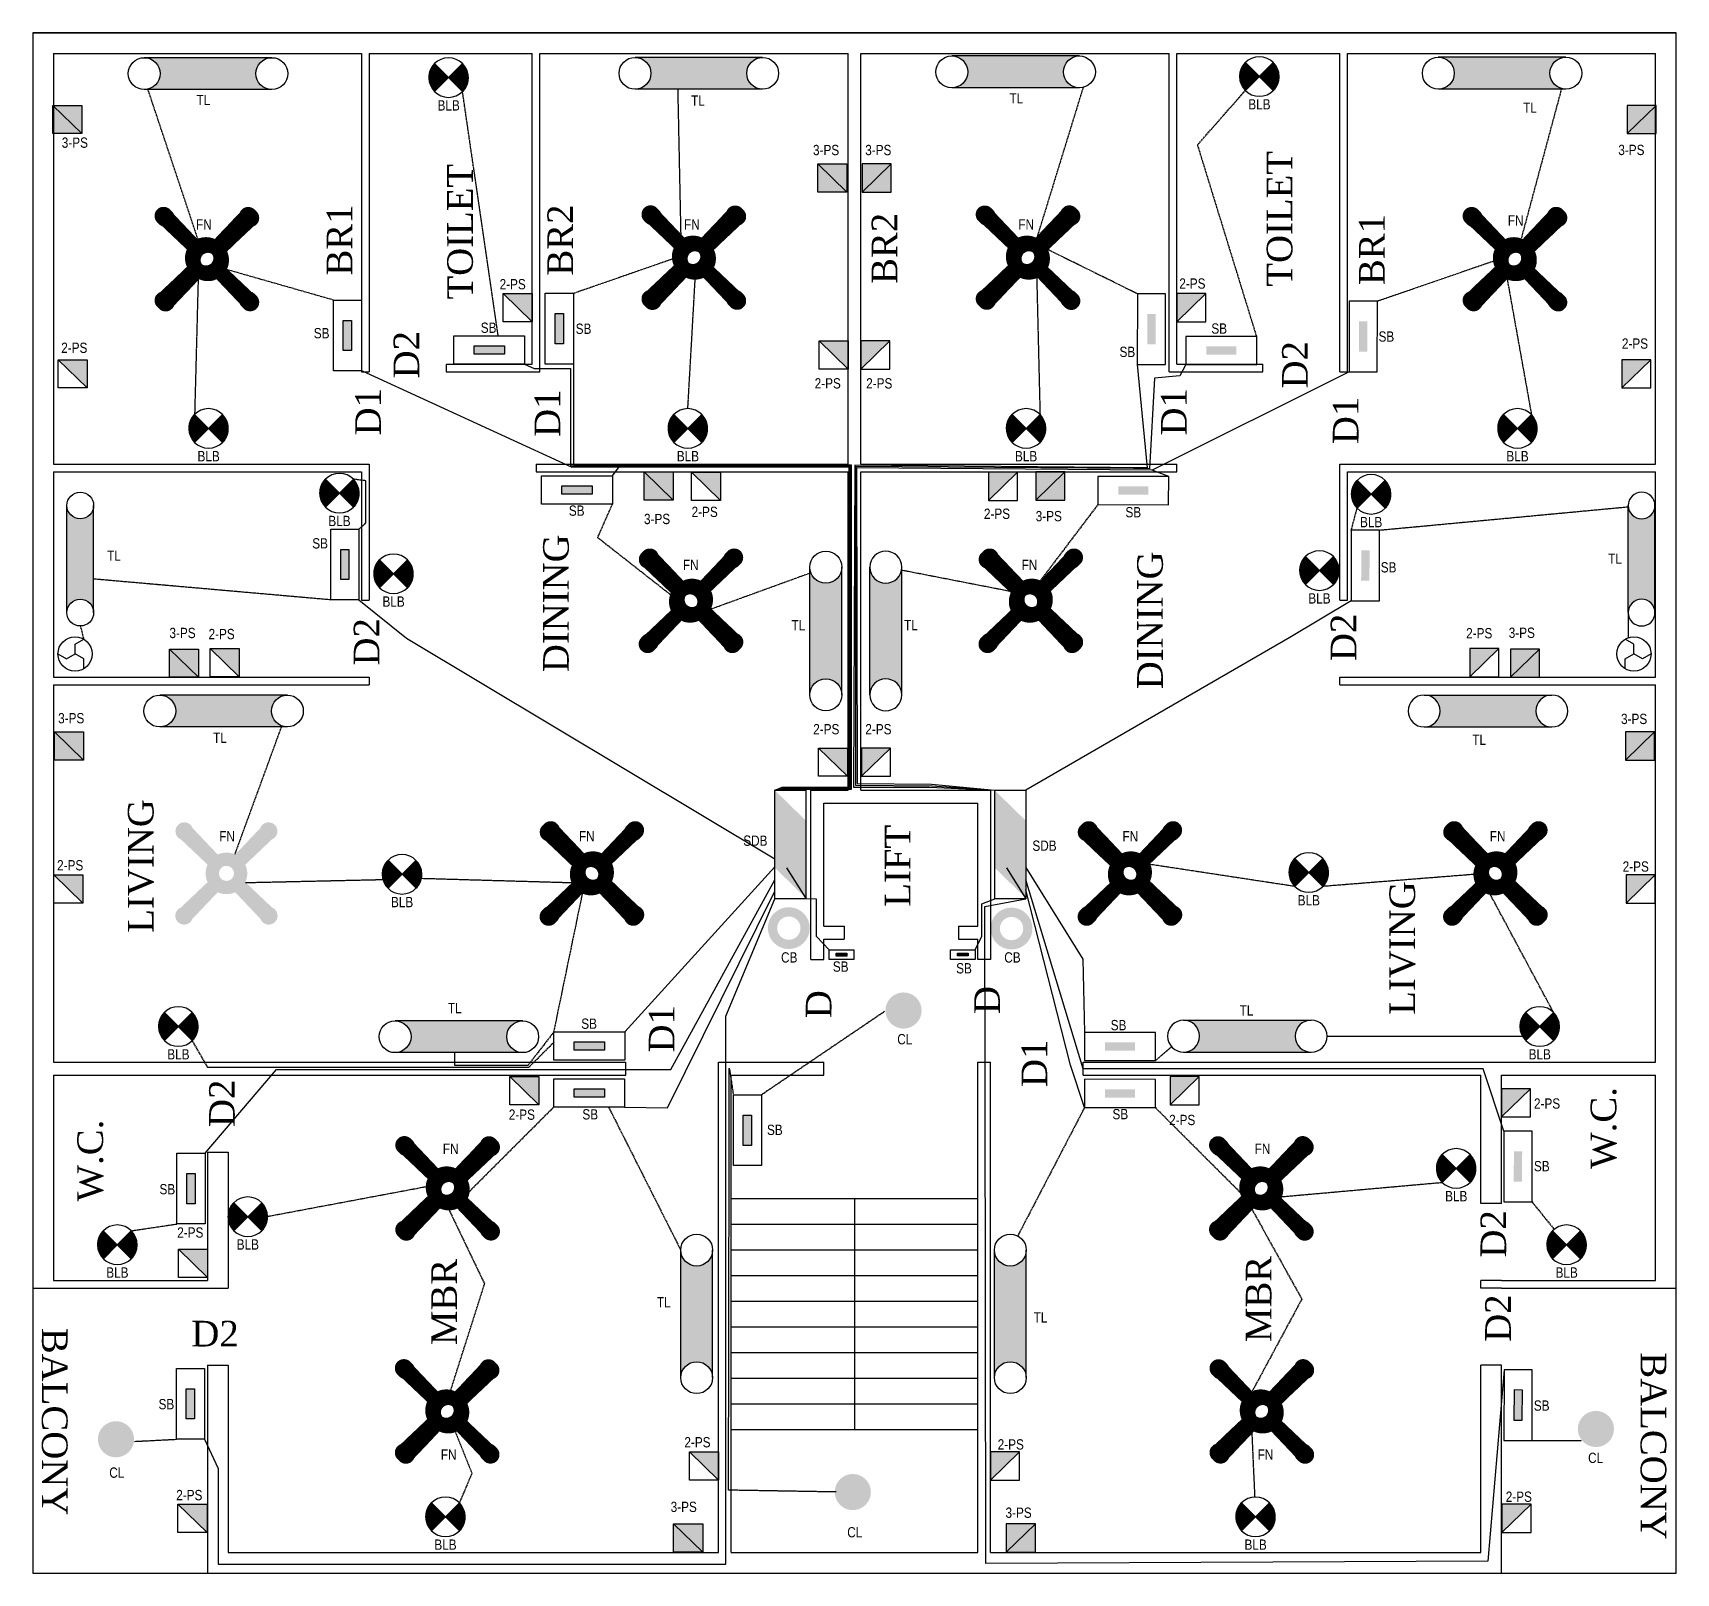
# Model space of a CAD drawing. Header units: inches. Extents: x 633521 to 2450508, y -834496 to 165976.
# Drawn here: x 2432657 to 2448657, y 54749 to 69749 of the extents above; entities that cross this region are included whole.
import ezdxf
from ezdxf.enums import TextEntityAlignment as Align

# ---------------------------------------------------------------- set-up
doc = ezdxf.new("R2010")
doc.units = ezdxf.units.IN
doc.header["$MEASUREMENT"] = 0
doc.linetypes.add('ACAD_ISO0 W100', pattern=[15, 12, -3])
doc.linetypes.add('ACAD_ISO02W100', pattern=[15, 12, -3])
doc.styles.get("Standard").update_dxf_attribs({"font": 'technic_.ttf'})
pattern_1 = [(45, (2435336.01984, 22058.81974), (-0.1026819143, 0.1026819143), [])]
pattern_2 = [(45, (2432992.01984, 31108.31974), (-0.1026819143, 0.1026819143), [])]
pattern_3 = [(45, (2437733.01984, 31122.81974), (-0.1026819143, 0.1026819143), [])]
pattern_4 = [(45, (2435331.50018, 19886.81879), (-0.1026819143, 0.1026819143), [])]
pattern_5 = [(135, (2474536.97781, 60203.72628), (-0.1026819143, -0.1026819143), [])]
pattern_6 = [(135, (2475501.7818, 62859.20662), (-0.1026819143, -0.1026819143), [])]

msp = doc.modelspace()

# ---------------------------------------------------------------- texts
at = {"color": 18, "true_color": 0x000000, "char_height": 100, "attachment_point": 1}
for s, width, insert in [('{\\C256;TL}', 4737.5, (2434250.5, 69145.1)), ('{\\C256;TL}', 4737.5, (2439065.6, 69140.1)), ('{\\C256;TL}', 4737.5, (2442165.7, 69161.2)), ('{\\C7;BLB}', 425.5, (2436596.9, 69092.7)), ('{\\C7;BLB}', 425.5, (2444490.9, 69103.2)), ('{\\C256;TL}', 4737.5, (2447166.9, 69070.3)), ('{\\C256;3-PS}', 4737.5, (2432938.1, 68730)), ('{\\C256;3-PS}', 4737.5, (2440252.6, 68658)), ('{\\C256;3-PS}', 4737.5, (2440761.1, 68658)), ('{\\C256;3-PS}', 4737.5, (2448093.6, 68659)), ('{\\C256;FN}', 4737.5, (2434245.6, 67932.9)), ('{\\C256;FN}', 4737.5, (2438997.1, 67932.9)), ('{\\C256;FN}', 4737.5, (2442252.1, 67932.9)), ('{\\C256;FN}', 4737.5, (2447017.6, 67971.9)), ('{\\C256;2-PS}', 4737.5, (2437201.1, 67351.3)), ('{\\C256;2-PS}', 4737.5, (2443819.1, 67357.8)), ('{\\C256;SB}', 4737.5, (2437017.4, 66927.5)), ('{\\C256;SB}', 4737.5, (2437941.9, 66917.6)), ('{\\C256;SB}', 4737.5, (2444130.9, 66919.7)), ('{\\C256;2-PS}', 4737.5, (2432932.6, 66732.3)), ('{\\C256;SB}', 4737.5, (2435392.1, 66874.3)), ('{\\C256;SB}', 4737.5, (2445759, 66841.6)), ('{\\C256;2-PS}', 4737.5, (2448128.6, 66773.3)), ('{\\C256;SB}', 4737.5, (2443237.1, 66692.4)), ('{\\C256;2-PS}', 4737.5, (2440268.6, 66385.8)), ('{\\C256;2-PS}', 4737.5, (2440770.1, 66385.8)), ('{\\C7;BLB}', 425.5, (2434259.9, 65676.7)), ('{\\C7;BLB}', 425.5, (2438926.4, 65676.7)), ('{\\C7;BLB}', 425.5, (2442219.4, 65676.7)), ('{\\C7;BLB}', 425.5, (2447003.9, 65676.7)), ('{\\C256;SB}', 4737.5, (2437875.2, 65146.4)), ('{\\C256;2-PS}', 4737.5, (2439070.6, 65134.3)), ('{\\C256;SB}', 4737.5, (2443294.9, 65131.1)), ('{\\C7;BLB}', 425.5, (2435533.9, 65045.7)), ('{\\C256;3-PS}', 4737.5, (2438607.1, 65065)), ('{\\C256;2-PS}', 4737.5, (2441916.6, 65115.8)), ('{\\C256;3-PS}', 4737.5, (2442421.1, 65093)), ('{\\C7;BLB}', 425.5, (2445578.8, 65034.8)), ('{\\C256;SB}', 4737.5, (2435376.8, 64827.6)), ('{\\C256;TL}', 4737.5, (2433379.6, 64707.9)), ('{\\C256;TL}', 4737.5, (2447995.2, 64678.3)), ('{\\C256;FN}', 4737.5, (2438985.6, 64617.9)), ('{\\C256;FN}', 4737.5, (2442283.6, 64617.9)), ('{\\C256;SB}', 4737.5, (2445780.1, 64594.3)), ('{\\C7;BLB}', 425.5, (2436060.5, 64261.1)), ('{\\C7;BLB}', 425.5, (2445075.4, 64291.7)), ('{\\C256;TL}', 4737.5, (2440043.4, 64029.9)), ('{\\C256;TL}', 4737.5, (2441139, 64031.6)), ('{\\C256;3-PS}', 4737.5, (2433986.6, 63955)), ('{\\C256;2-PS}', 4737.5, (2434367.1, 63944.3)), ('{\\C256;2-PS}', 4737.5, (2446612.1, 63952.3)), ('{\\C256;3-PS}', 4737.5, (2447026.6, 63957)), ('{\\C256;3-PS}', 4737.5, (2432902.6, 63125)), ('{\\C256;3-PS}', 4737.5, (2448120.1, 63118)), ('{\\C256;TL}', 4737.5, (2434410.9, 62934.3)), ('{\\C256;2-PS}', 4737.5, (2440254.6, 63017.8)), ('{\\C256;2-PS}', 4737.5, (2440762.1, 63017.8)), ('{\\C256;TL}', 4737.5, (2446671.7, 62915.1)), ('{\\C256;FN}', 4737.5, (2434471.1, 61974.9)), ('{\\C256;FN}', 4737.5, (2437974.1, 61974.9)), ('{\\C256;SDB}', 4737.5, (2439573.5, 61932.3)), ('{\\C256;FN}', 4737.5, (2443265.6, 61974.9)), ('{\\C256;FN}', 4737.5, (2446842.1, 61974.9)), ('{\\C256;SDB}', 4737.5, (2442389, 61883.3)), ('{\\C256;2-PS}', 4737.5, (2432892.7, 61692.7)), ('{\\C256;2-PS}', 4737.5, (2448136.1, 61680.3)), ('{\\C7;BLB}', 425.5, (2436143.4, 61334.2)), ('{\\C7;BLB}', 425.5, (2444971.9, 61351.7)), ('{\\C256;CB}', 4737.5, (2439941.6, 60795.3)), ('{\\C256;SB}', 4737.5, (2440445.6, 60706)), ('{\\C256;SB}', 4737.5, (2441646.4, 60689.5)), ('{\\C256;CB}', 4737.5, (2442115.1, 60795.3)), ('{\\C256;TL}', 4737.5, (2436697.7, 60301.7)), ('{\\C256;TL}', 4737.5, (2444406.2, 60279.4)), ('{\\C256;SB}', 4737.5, (2437996.1, 60149.8)), ('{\\C256;CL}', 4737.5, (2441073.1, 59998.9)), ('{\\C256;SB}', 4737.5, (2443151.2, 60136.1)), ('{\\C7;BLB}', 425.5, (2433965.4, 59851.7)), ('{\\C7;BLB}', 425.5, (2447220.4, 59851.7)), ('{\\C256;2-PS}', 4737.5, (2447272.6, 59372.3)), ('{\\C256;2-PS}', 4737.5, (2437290.6, 59264.3)), ('{\\C256;SB}', 4737.5, (2438007.1, 59267.1)), ('{\\C256;SB}', 4737.5, (2443168.6, 59269.1)), ('{\\C256;2-PS}', 4737.5, (2443720.1, 59212.3)), ('{\\C256;SB}', 4737.5, (2439804.3, 59116.1)), ('{\\C256;FN}', 4737.5, (2436648.6, 58931.4)), ('{\\C256;FN}', 4737.5, (2444553.1, 58931.4)), ('{\\C256;SB}', 4737.5, (2447272, 58762.4)), ('{\\C256;SB}', 4737.5, (2433889.7, 58538.1)), ('{\\C7;BLB}', 425.5, (2446407.4, 58470.2)), ('{\\C256;2-PS}', 4737.5, (2434062.2, 58116.5)), ('{\\C7;BLB}', 425.5, (2434641.4, 57999.7)), ('{\\C7;BLB}', 425.5, (2433371.4, 57726.7)), ('{\\C7;BLB}', 425.5, (2447482.9, 57726.7)), ('{\\C256;TL}', 4737.5, (2438732.8, 57437.5)), ('{\\C256;TL}', 4737.5, (2442400.6, 57289.9)), ('{\\C256;SB}', 4737.5, (2433880.4, 56444.7)), ('{\\C256;SB}', 4737.5, (2447271.1, 56431)), ('{\\C256;2-PS}', 4737.5, (2439000.1, 56073.8)), ('{\\C256;2-PS}', 4737.5, (2442051.1, 56052.8)), ('{\\C256;FN}', 4737.5, (2436628.6, 55953.9)), ('{\\C256;FN}', 4737.5, (2444581.6, 55953.9)), ('{\\C256;CL}', 4737.5, (2447799.6, 55921.9)), ('{\\C256;CL}', 4737.5, (2433400.6, 55777.9)), ('{\\C256;2-PS}', 4737.5, (2434052.6, 55559.3)), ('{\\C256;2-PS}', 4737.5, (2446997.6, 55543.3)), ('{\\C256;3-PS}', 4737.5, (2438866.6, 55444.5)), ('{\\C256;3-PS}', 4737.5, (2442127.1, 55387.7)), ('{\\C7;BLB}', 425.5, (2436565.9, 55076.7)), ('{\\C256;CL}', 4737.5, (2440586.1, 55197.4)), ('{\\C7;BLB}', 425.5, (2444453.9, 55076.7))]:
    msp.add_mtext_dynamic_manual_height_columns(s, width=width, gutter_width=1250, heights=[0], dxfattribs=dict(at, insert=insert))
at = {"color": 18, "true_color": 0x000000, "char_height": 250, "width": 2657.208, "attachment_point": 1}
for s, insert, rotation in [('{\\fTimes New Roman|b0|i0|c0|p18;TOILET}', (2444669.8, 67277.7), 90.00709), ('{\\fTimes New Roman|b0|i0|c0|p18;TOILET}', (2436690.6, 67152.2), 90.00709), ('{\\fTimes New Roman|b0|i0|c0|p18;BR1}', (2435517.1, 67385.5), 90.00709), ('{\\fTimes New Roman|b0|i0|c0|p18;BR2}', (2437666.2, 67384.8), 90.00709), ('{\\fTimes New Roman|b0|i0|c0|p18;BR2}', (2440823.4, 67304), 90.00709), ('{\\fTimes New Roman|b0|i0|c0|p18;BR1}', (2445569.1, 67292.7), 90.00709), ('{\\fTimes New Roman|b0|i0|c0|p18;D2}', (2436168.3, 66384), 90.00709), ('{\\fTimes New Roman|b0|i0|c0|p18;D2}', (2444819.8, 66286), 90.00709), ('{\\fTimes New Roman|b0|i0|c0|p18;D1}', (2435794.8, 65828.8), 90.00709), ('{\\fTimes New Roman|b0|i0|c0|p18;D1}', (2437541.3, 65814.4), 90.00709), ('{\\fTimes New Roman|b0|i0|c0|p18;D1}', (2443641, 65827.9), 90.00709), ('{\\fTimes New Roman|b0|i0|c0|p18;D1}', (2445313.8, 65743.3), 90.00709), ('{\\fTimes New Roman|b0|i0|c0|p18;DINING}', (2437624.7, 63522.8), 90.00709), ('{\\fTimes New Roman|b0|i0|c0|p18;DINING}', (2443408.8, 63356.6), 90.00709), ('{\\fTimes New Roman|b0|i0|c0|p18;D2}', (2435780.5, 63587.8), 90.00709), ('{\\fTimes New Roman|b0|i0|c0|p18;D2}', (2445293, 63631.1), 90.00709), ('{\\fTimes New Roman|b0|i0|c0|p18;LIVING}', (2433581.8, 60986.2), 90.00709), ('{\\fTimes New Roman|b0|i0|c0|p18;LIFT}', (2440951.8, 61239.2), 90.00709), ('{\\fTimes New Roman|b0|i0|c0|p18;LIVING}', (2445864.7, 60186.5), 90.00709), ('{\\fTimes New Roman|b0|i0|c0|p18;D}', (2440182.3, 60153.1), 90.00709), ('{\\fTimes New Roman|b0|i0|c0|p18;D}', (2441822.1, 60194.2), 90.00709), ('{\\fTimes New Roman|b0|i0|c0|p18;D1}', (2438653.3, 59819.4), 90.00709), ('{\\fTimes New Roman|b0|i0|c0|p18;D1}', (2442282.8, 59483.5), 90.00709), ('{\\fTimes New Roman|b0|i0|c0|p18;D2}', (2434372.6, 59094), 90.00709), ('{\\fTimes New Roman|b0|i0|c0|p18;W.C.}', (2447823.7, 58685.6), 90.00709), ('{\\fTimes New Roman|b0|i0|c0|p18;W.C.}', (2433089.2, 58367.9), 90.00709), ('{\\fTimes New Roman|b0|i0|c0|p18;D2}', (2446751.6, 57822.3), 90.00709), ('{\\fTimes New Roman|b0|i0|c0|p18;MBR}', (2436535.3, 56970.4), 90.00709), ('{\\fTimes New Roman|b0|i0|c0|p18;MBR}', (2444466.5, 56999.6), 90.00709), ('{\\fTimes New Roman|b0|i0|c0|p18;D2}', (2446797.2, 57001.8), 90.00709), ('{\\fTimes New Roman|b0|i0|c0|p18;BALCONY}', (2432994.6, 57137.4), 270.00709), ('{\\fTimes New Roman|b0|i0|c0|p18;D2}', (2434199.8, 57206.4), 0.00709), ('{\\fTimes New Roman|b0|i0|c0|p18;BALCONY}', (2448561.2, 56899.7), 270.00709)]:
    msp.add_mtext(s, dxfattribs=dict(at, insert=insert, rotation=rotation))

# ---------------------------------------------------------------- blocks, each defined once
blk = doc.blocks.new('D-ZIGZAG')
for points in [[(-2.5, 0), (-1.25, -0.72), (0, 0)], [(0, 0), (0, 1.44), (1.25, 2.17)], [(1.25, -2.17), (1.25, -0.72), (0, 0)]]:
    blk.add_lwpolyline(points)
blk = doc.blocks.new('D-LINK')
for p, q in [((4, 1), (-4, 1)), ((4, -1), (-4, -1))]:
    blk.add_line(p, q)
for centre in [(-4, 0), (4, 0)]:
    blk.add_circle(centre, 1)
blk = doc.blocks.new('D-LAMP')
for p, q in [((-1.77, -1.77), (1.77, 1.77)), ((-1.77, 1.77), (1.77, -1.77))]:
    blk.add_line(p, q)
blk.add_circle((0, 0), 2.5)
at = {"color": 2}
blk.add_attdef('INDICATOR-LAMP', text='', height=2.5, dxfattribs=at).set_placement((0, 4.69), align=Align.MIDDLE)

# ---------------------------------------------------------------- hatches: boundary and pattern name
at = {"lineweight": 211, "true_color": 0x000000}
h = msp.add_hatch(color=18, dxfattribs=at)
h.dxf.hatch_style = 1
h.paths.add_polyline_path([(2434983.7, 69196.7, -0.4142136), (2434828.4, 69352.1, -0.4142136), (2434983.7, 69507.4), (2433741.1, 69507.4, -0.4142136), (2433896.5, 69352.1, -0.4142136), (2433741.1, 69196.7)])
h = msp.add_hatch(color=18, dxfattribs=at)
h.dxf.hatch_style = 1
h.paths.add_polyline_path([(2433741.1, 69507.4, -0.4142136), (2433896.5, 69352.1, -0.4142136), (2433741.1, 69196.7), (2434983.7, 69196.7, -0.4142136), (2434828.4, 69352.1, -0.4142136), (2434983.7, 69507.4)])
at = {"true_color": 0x000000}
h = msp.add_hatch(dxfattribs=at)
h.set_pattern_fill('ANSI31', color=18)
h.set_pattern_definition([(45, (100987.15747, 3903.44604), (-0.088388347648, 0.088388347648), [])])
h.paths.add_polyline_path([(2436568.4, 69177.2), (2436704.4, 69313.2), (2436568.4, 69449.2, 0.1989124), (2436512.1, 69313.2, 0.1989124)])
h.paths.add_polyline_path([(2436840.4, 69177.2, 0.1989124), (2436896.8, 69313.2, 0.1989124), (2436840.4, 69449.2), (2436704.4, 69313.2)])
at = {"lineweight": 211, "true_color": 0x000000}
h = msp.add_hatch(color=18, dxfattribs=at)
h.dxf.hatch_style = 1
h.paths.add_polyline_path([(2439762.2, 69199.7, -0.4142136), (2439606.9, 69355.1, -0.4142136), (2439762.2, 69510.4), (2438519.6, 69510.4, -0.4142136), (2438675, 69355.1, -0.4142136), (2438519.6, 69199.7)])
h = msp.add_hatch(color=18, dxfattribs=at)
h.dxf.hatch_style = 1
h.paths.add_polyline_path([(2438519.6, 69510.4, -0.4142136), (2438675, 69355.1, -0.4142136), (2438519.6, 69199.7), (2439762.2, 69199.7, -0.4142136), (2439606.9, 69355.1, -0.4142136), (2439762.2, 69510.4)])
h = msp.add_hatch(color=18, dxfattribs=at)
h.dxf.hatch_style = 1
h.paths.add_polyline_path([(2442846.2, 69213.2, -0.4142136), (2442690.9, 69368.6, -0.4142136), (2442846.2, 69523.9), (2441603.6, 69523.9, -0.4142136), (2441759, 69368.6, -0.4142136), (2441603.6, 69213.2)])
h = msp.add_hatch(color=18, dxfattribs=at)
h.dxf.hatch_style = 1
h.paths.add_polyline_path([(2441603.6, 69523.9, -0.4142136), (2441759, 69368.6, -0.4142136), (2441603.6, 69213.2), (2442846.2, 69213.2, -0.4142136), (2442690.9, 69368.6, -0.4142136), (2442846.2, 69523.9)])
at = {"true_color": 0x000000}
h = msp.add_hatch(dxfattribs=at)
h.set_pattern_fill('ANSI31', color=18)
h.set_pattern_definition([(45, (108881.15747, 3913.94604), (-0.088388347648, 0.088388347648), [])])
h.paths.add_polyline_path([(2444462.4, 69187.7), (2444598.4, 69323.7), (2444462.4, 69459.7, 0.1989124), (2444406.1, 69323.7, 0.1989124)])
h.paths.add_polyline_path([(2444734.4, 69187.7, 0.1989124), (2444790.8, 69323.7, 0.1989124), (2444734.4, 69459.7), (2444598.4, 69323.7)])
at = {"lineweight": 211, "true_color": 0x000000}
h = msp.add_hatch(color=18, dxfattribs=at)
h.dxf.hatch_style = 1
h.paths.add_polyline_path([(2447583.7, 69200.7, -0.4142136), (2447428.4, 69356.1, -0.4142136), (2447583.7, 69511.4), (2446341.1, 69511.4, -0.4142136), (2446496.5, 69356.1, -0.4142136), (2446341.1, 69200.7)])
h = msp.add_hatch(color=18, dxfattribs=at)
h.dxf.hatch_style = 1
h.paths.add_polyline_path([(2446341.1, 69511.4, -0.4142136), (2446496.5, 69356.1, -0.4142136), (2446341.1, 69200.7), (2447583.7, 69200.7, -0.4142136), (2447428.4, 69356.1, -0.4142136), (2447583.7, 69511.4)])
at = {"true_color": 0xed1f24}
h = msp.add_hatch(color=240, dxfattribs=at)
h.dxf.hatch_style = 1
h.paths.add_polyline_path([(2433133.4, 68767.9), (2433133.4, 69042.3), (2432850.5, 69042.3)])
at = {"true_color": 0x642165}
h = msp.add_hatch(color=219, dxfattribs=at)
h.dxf.hatch_style = 1
h.paths.add_polyline_path([(2432850.5, 68767.9), (2433133.4, 68767.9), (2432850.5, 69042.3)])
at = {"true_color": 0x000000}
h = msp.add_hatch(color=18, dxfattribs=at)
h.dxf.hatch_style = 1
h.paths.add_polyline_path([(2432850.5, 69042.3), (2432850.5, 68767.9), (2433133.4, 68767.9)])
at = {"true_color": 0xed1f24}
h = msp.add_hatch(color=240, dxfattribs=at)
h.dxf.hatch_style = 1
h.paths.add_polyline_path([(2448462.7, 69042.3), (2448179.8, 69042.3), (2448179.8, 68767.9)])
at = {"true_color": 0x642165}
h = msp.add_hatch(color=219, dxfattribs=at)
h.dxf.hatch_style = 1
h.paths.add_polyline_path([(2448462.7, 69042.3), (2448179.8, 68767.9), (2448462.7, 68767.9)])
at = {"true_color": 0x000000}
h = msp.add_hatch(color=18, dxfattribs=at)
h.dxf.hatch_style = 1
h.paths.add_polyline_path([(2448179.8, 68767.9), (2448462.7, 68767.9), (2448462.7, 69042.3)])
at = {"true_color": 0xed1f24}
h = msp.add_hatch(color=240, dxfattribs=at)
h.dxf.hatch_style = 1
h.paths.add_polyline_path([(2440581.4, 68198.9), (2440581.4, 68473.3), (2440298.5, 68473.3)])
at = {"true_color": 0x642165}
h = msp.add_hatch(color=219, dxfattribs=at)
h.dxf.hatch_style = 1
h.paths.add_polyline_path([(2440298.5, 68198.9), (2440581.4, 68198.9), (2440298.5, 68473.3)])
at = {"true_color": 0x000000}
h = msp.add_hatch(color=18, dxfattribs=at)
h.dxf.hatch_style = 1
h.paths.add_polyline_path([(2440298.5, 68473.3), (2440298.5, 68198.9), (2440581.4, 68198.9)])
at = {"true_color": 0xed1f24}
h = msp.add_hatch(color=240, dxfattribs=at)
h.dxf.hatch_style = 1
h.paths.add_polyline_path([(2441014.7, 68473.3), (2440731.8, 68473.3), (2440731.8, 68198.9)])
at = {"true_color": 0x642165}
h = msp.add_hatch(color=219, dxfattribs=at)
h.dxf.hatch_style = 1
h.paths.add_polyline_path([(2441014.7, 68473.3), (2440731.8, 68198.9), (2441014.7, 68198.9)])
at = {"true_color": 0x000000}
h = msp.add_hatch(color=18, dxfattribs=at)
h.dxf.hatch_style = 1
h.paths.add_polyline_path([(2440731.8, 68198.9), (2441014.7, 68198.9), (2441014.7, 68473.3)])
at = {"lineweight": 211, "ltscale": 2, "true_color": 0x000000}
h = msp.add_hatch(dxfattribs=at)
h.set_pattern_fill('ANSI31', color=18, scale=1.161713)
h.set_pattern_definition(pattern_2)
h.paths.add_polyline_path([(2434018.7, 67990.3, 1.5172416), (2433908.5, 67876.7), (2434173.4, 67625.4), (2434195, 67614), (2434210.9, 67616.3), (2434247.3, 67641.3), (2434296.1, 67592.4, -0.0468246), (2434305.8, 67602), (2434254.7, 67653.2), (2434266, 67664.6), (2434279.1, 67684.5), (2434281.9, 67700.9), (2434270, 67725.4)])
h.paths.add_polyline_path([(2434793.5, 67875.3, 1.5172416), (2434683.3, 67988.9), (2434432, 67724), (2434420.7, 67702.4), (2434422.9, 67686.5), (2434447.9, 67650.2), (2434399.1, 67601.3, -0.0468246), (2434408.7, 67591.6), (2434459.9, 67642.8), (2434471.2, 67631.4), (2434491.1, 67618.4), (2434507.6, 67615.5), (2434532, 67627.5)])
h.paths.add_polyline_path([(2434270, 67365.4), (2434283.4, 67388.3), (2434281.1, 67404.3), (2434256.2, 67440.6), (2434305, 67489.5, -0.0468246), (2434295.4, 67499.2), (2434244.2, 67448), (2434232.9, 67459.4), (2434213, 67472.4), (2434196.5, 67475.3), (2434173.4, 67465.4), (2433908.5, 67214.1, 1.5172416), (2434018.7, 67100.5)])
h.paths.add_polyline_path([(2434532, 67463.3), (2434509.1, 67476.8), (2434493.2, 67474.5), (2434456.8, 67449.5), (2434408, 67498.3, -0.0468246), (2434398.2, 67488.8), (2434449.4, 67437.6), (2434438.1, 67426.2), (2434425, 67406.3), (2434422.2, 67389.8), (2434432, 67366.7), (2434683.3, 67101.8, 1.5172416), (2434793.5, 67215.5)])
h.paths.add_polyline_path([(2434437.1, 67361.4), (2434432, 67366.7), (2434422.2, 67389.8), (2434425, 67406.3), (2434438.1, 67426.2), (2434449.4, 67437.6), (2434398.2, 67488.8, -0.3603989), (2434305, 67489.5), (2434256.2, 67440.6), (2434281.1, 67404.3), (2434283.4, 67388.3), (2434270, 67365.4), (2434266.4, 67361.7, 0.2207578)])
h.paths.add_polyline_path([(2434422.9, 67686.5), (2434420.7, 67702.4), (2434432, 67724), (2434437.1, 67729.4, 0.2207578), (2434266.4, 67729.1), (2434270, 67725.4), (2434281.9, 67700.9), (2434279.1, 67684.5), (2434266, 67664.6), (2434254.7, 67653.2), (2434305.8, 67602, -0.3603989), (2434399.1, 67601.3), (2434447.9, 67650.2)])
h.paths.add_polyline_path([(2434296.1, 67592.4), (2434247.3, 67641.3), (2434210.9, 67616.3), (2434195, 67614), (2434173.4, 67625.4), (2434168.1, 67630.4, 0.2199741), (2434168.1, 67460.3), (2434173.4, 67465.4), (2434196.5, 67475.3), (2434213, 67472.4), (2434232.9, 67459.4), (2434244.2, 67448), (2434295.4, 67499.2, -0.1727601), (2434279, 67545.4, -0.1766406)])
h.paths.add_polyline_path([(2434535.8, 67631), (2434532, 67627.5), (2434507.6, 67615.5), (2434491.1, 67618.4), (2434471.2, 67631.4), (2434459.9, 67642.8), (2434408.7, 67591.6, -0.1727601), (2434425.1, 67545.4, -0.1766406), (2434408, 67498.3), (2434456.8, 67449.5), (2434493.2, 67474.5), (2434509.1, 67476.8), (2434532, 67463.3), (2434535.8, 67459.8, 0.2215369)])
h = msp.add_hatch(dxfattribs=at)
h.set_pattern_fill('ANSI31', color=18, scale=1.161713)
h.set_pattern_definition(pattern_3)
h.paths.add_polyline_path([(2438759.7, 68004.8, 1.5172416), (2438649.5, 67891.2), (2438914.4, 67639.9), (2438936, 67628.5), (2438951.9, 67630.8), (2438988.3, 67655.8), (2439037.1, 67606.9, -0.0468246), (2439046.8, 67616.5), (2438995.7, 67667.7), (2439007, 67679.1), (2439020.1, 67699), (2439022.9, 67715.4), (2439011, 67739.9)])
h.paths.add_polyline_path([(2439534.5, 67889.8, 1.5172416), (2439424.3, 68003.4), (2439173, 67738.5), (2439161.7, 67716.9), (2439163.9, 67701), (2439188.9, 67664.7), (2439140.1, 67615.8, -0.0468246), (2439149.7, 67606.1), (2439200.9, 67657.3), (2439212.2, 67645.9), (2439232.1, 67632.9), (2439248.6, 67630), (2439273, 67642)])
h.paths.add_polyline_path([(2439011, 67379.9), (2439024.4, 67402.8), (2439022.1, 67418.8), (2438997.2, 67455.1), (2439046, 67504, -0.0468246), (2439036.4, 67513.7), (2438985.2, 67462.5), (2438973.9, 67473.9), (2438954, 67486.9), (2438937.5, 67489.8), (2438914.4, 67479.9), (2438649.5, 67228.6, 1.5172416), (2438759.7, 67115)])
h.paths.add_polyline_path([(2439273, 67477.8), (2439250.1, 67491.3), (2439234.2, 67489), (2439197.8, 67464), (2439149, 67512.8, -0.0468246), (2439139.2, 67503.3), (2439190.4, 67452.1), (2439179.1, 67440.7), (2439166, 67420.8), (2439163.2, 67404.3), (2439173, 67381.2), (2439424.3, 67116.3, 1.5172416), (2439534.5, 67230)])
h.paths.add_polyline_path([(2439178.1, 67375.9), (2439173, 67381.2), (2439163.2, 67404.3), (2439166, 67420.8), (2439179.1, 67440.7), (2439190.4, 67452.1), (2439139.2, 67503.3, -0.3603989), (2439046, 67504), (2438997.2, 67455.1), (2439022.1, 67418.8), (2439024.4, 67402.8), (2439011, 67379.9), (2439007.4, 67376.2, 0.2207578)])
h.paths.add_polyline_path([(2439163.9, 67701), (2439161.7, 67716.9), (2439173, 67738.5), (2439178.1, 67743.9, 0.2207578), (2439007.4, 67743.6), (2439011, 67739.9), (2439022.9, 67715.4), (2439020.1, 67699), (2439007, 67679.1), (2438995.7, 67667.7), (2439046.8, 67616.5, -0.3603989), (2439140.1, 67615.8), (2439188.9, 67664.7)])
h.paths.add_polyline_path([(2439037.1, 67606.9), (2438988.3, 67655.8), (2438951.9, 67630.8), (2438936, 67628.5), (2438914.4, 67639.9), (2438909.1, 67644.9, 0.2199741), (2438909.1, 67474.8), (2438914.4, 67479.9), (2438937.5, 67489.8), (2438954, 67486.9), (2438973.9, 67473.9), (2438985.2, 67462.5), (2439036.4, 67513.7, -0.1727601), (2439020, 67559.9, -0.1766406)])
h.paths.add_polyline_path([(2439276.8, 67645.5), (2439273, 67642), (2439248.6, 67630), (2439232.1, 67632.9), (2439212.2, 67645.9), (2439200.9, 67657.3), (2439149.7, 67606.1, -0.1727601), (2439166.1, 67559.9, -0.1766406), (2439149, 67512.8), (2439197.8, 67464), (2439234.2, 67489), (2439250.1, 67491.3), (2439273, 67477.8), (2439276.8, 67474.3, 0.2215369)])
h = msp.add_hatch(dxfattribs=at)
h.set_pattern_fill('ANSI31', color=18, scale=1.161713)
h.set_pattern_definition(pattern_3)
h.paths.add_polyline_path([(2442678.5, 68004.8, -1.5172416), (2442788.7, 67891.2), (2442523.8, 67639.9), (2442502.2, 67628.5), (2442486.3, 67630.8), (2442449.9, 67655.8), (2442401.1, 67606.9, 0.0468246), (2442391.4, 67616.5), (2442442.6, 67667.7), (2442431.2, 67679.1), (2442418.1, 67699), (2442415.3, 67715.4), (2442427.2, 67739.9)])
h.paths.add_polyline_path([(2441903.7, 67889.8, -1.5172416), (2442013.9, 68003.4), (2442265.2, 67738.5), (2442276.5, 67716.9), (2442274.3, 67701), (2442249.3, 67664.7), (2442298.1, 67615.8, 0.0468246), (2442288.5, 67606.1), (2442237.3, 67657.3), (2442226, 67645.9), (2442206.1, 67632.9), (2442189.6, 67630), (2442165.2, 67642)])
h.paths.add_polyline_path([(2442427.2, 67379.9), (2442413.8, 67402.8), (2442416.1, 67418.8), (2442441.1, 67455.1), (2442392.2, 67504, 0.0468246), (2442401.8, 67513.7), (2442453, 67462.5), (2442464.4, 67473.9), (2442484.2, 67486.9), (2442500.7, 67489.8), (2442523.8, 67479.9), (2442788.7, 67228.6, -1.5172416), (2442678.5, 67115)])
h.paths.add_polyline_path([(2442165.2, 67477.8), (2442188.1, 67491.3), (2442204, 67489), (2442240.4, 67464), (2442289.2, 67512.8, 0.0468246), (2442299, 67503.3), (2442247.8, 67452.1), (2442259.1, 67440.7), (2442272.2, 67420.8), (2442275, 67404.3), (2442265.2, 67381.2), (2442013.9, 67116.3, -1.5172416), (2441903.7, 67230)])
h.paths.add_polyline_path([(2442260.1, 67375.9), (2442265.2, 67381.2), (2442275, 67404.3), (2442272.2, 67420.8), (2442259.1, 67440.7), (2442247.8, 67452.1), (2442299, 67503.3, 0.3603989), (2442392.2, 67504), (2442441.1, 67455.1), (2442416.1, 67418.8), (2442413.8, 67402.8), (2442427.2, 67379.9), (2442430.8, 67376.2, -0.2207578)])
h.paths.add_polyline_path([(2442274.3, 67701), (2442276.5, 67716.9), (2442265.2, 67738.5), (2442260.1, 67743.9, -0.2207578), (2442430.8, 67743.6), (2442427.2, 67739.9), (2442415.3, 67715.4), (2442418.1, 67699), (2442431.2, 67679.1), (2442442.6, 67667.7), (2442391.4, 67616.5, 0.3603989), (2442298.1, 67615.8), (2442249.3, 67664.7)])
h.paths.add_polyline_path([(2442401.1, 67606.9), (2442449.9, 67655.8), (2442486.3, 67630.8), (2442502.2, 67628.5), (2442523.8, 67639.9), (2442529.1, 67644.9, -0.2199741), (2442529.1, 67474.8), (2442523.8, 67479.9), (2442500.7, 67489.8), (2442484.2, 67486.9), (2442464.4, 67473.9), (2442453, 67462.5), (2442401.8, 67513.7, 0.1727601), (2442418.2, 67559.9, 0.1766406)])
h.paths.add_polyline_path([(2442161.4, 67645.5), (2442165.2, 67642), (2442189.6, 67630), (2442206.1, 67632.9), (2442226, 67645.9), (2442237.3, 67657.3), (2442288.5, 67606.1, 0.1727601), (2442272.1, 67559.9, 0.1766406), (2442289.2, 67512.8), (2442240.4, 67464), (2442204, 67489), (2442188.1, 67491.3), (2442165.2, 67477.8), (2442161.4, 67474.3, -0.2215369)])
h = msp.add_hatch(dxfattribs=at)
h.set_pattern_fill('ANSI31', color=18, scale=1.161713)
h.set_pattern_definition(pattern_2)
h.paths.add_polyline_path([(2447419.5, 67990.3, -1.5172416), (2447529.7, 67876.7), (2447264.8, 67625.4), (2447243.2, 67614), (2447227.3, 67616.3), (2447190.9, 67641.3), (2447142.1, 67592.4, 0.0468246), (2447132.4, 67602), (2447183.6, 67653.2), (2447172.2, 67664.6), (2447159.1, 67684.5), (2447156.3, 67700.9), (2447168.2, 67725.4)])
h.paths.add_polyline_path([(2446644.7, 67875.3, -1.5172416), (2446754.9, 67988.9), (2447006.2, 67724), (2447017.5, 67702.4), (2447015.3, 67686.5), (2446990.3, 67650.2), (2447039.1, 67601.3, 0.0468246), (2447029.5, 67591.6), (2446978.3, 67642.8), (2446967, 67631.4), (2446947.1, 67618.4), (2446930.6, 67615.5), (2446906.2, 67627.5)])
h.paths.add_polyline_path([(2447168.2, 67365.4), (2447154.8, 67388.3), (2447157.1, 67404.3), (2447182.1, 67440.6), (2447133.2, 67489.5, 0.0468246), (2447142.8, 67499.2), (2447194, 67448), (2447205.4, 67459.4), (2447225.2, 67472.4), (2447241.7, 67475.3), (2447264.8, 67465.4), (2447529.7, 67214.1, -1.5172416), (2447419.5, 67100.5)])
h.paths.add_polyline_path([(2446906.2, 67463.3), (2446929.1, 67476.8), (2446945, 67474.5), (2446981.4, 67449.5), (2447030.2, 67498.3, 0.0468246), (2447040, 67488.8), (2446988.8, 67437.6), (2447000.1, 67426.2), (2447013.2, 67406.3), (2447016, 67389.8), (2447006.2, 67366.7), (2446754.9, 67101.8, -1.5172416), (2446644.7, 67215.5)])
h.paths.add_polyline_path([(2447001.1, 67361.4), (2447006.2, 67366.7), (2447016, 67389.8), (2447013.2, 67406.3), (2447000.1, 67426.2), (2446988.8, 67437.6), (2447040, 67488.8, 0.3603989), (2447133.2, 67489.5), (2447182.1, 67440.6), (2447157.1, 67404.3), (2447154.8, 67388.3), (2447168.2, 67365.4), (2447171.8, 67361.7, -0.2207578)])
h.paths.add_polyline_path([(2447015.3, 67686.5), (2447017.5, 67702.4), (2447006.2, 67724), (2447001.1, 67729.4, -0.2207578), (2447171.8, 67729.1), (2447168.2, 67725.4), (2447156.3, 67700.9), (2447159.1, 67684.5), (2447172.2, 67664.6), (2447183.6, 67653.2), (2447132.4, 67602, 0.3603989), (2447039.1, 67601.3), (2446990.3, 67650.2)])
h.paths.add_polyline_path([(2447142.1, 67592.4), (2447190.9, 67641.3), (2447227.3, 67616.3), (2447243.2, 67614), (2447264.8, 67625.4), (2447270.1, 67630.4, -0.2199741), (2447270.1, 67460.3), (2447264.8, 67465.4), (2447241.7, 67475.3), (2447225.2, 67472.4), (2447205.4, 67459.4), (2447194, 67448), (2447142.8, 67499.2, 0.1727601), (2447159.2, 67545.4, 0.1766406)])
h.paths.add_polyline_path([(2446902.4, 67631), (2446906.2, 67627.5), (2446930.6, 67615.5), (2446947.1, 67618.4), (2446967, 67631.4), (2446978.3, 67642.8), (2447029.5, 67591.6, 0.1727601), (2447013.1, 67545.4, 0.1766406), (2447030.2, 67498.3), (2446981.4, 67449.5), (2446945, 67474.5), (2446929.1, 67476.8), (2446906.2, 67463.3), (2446902.4, 67459.8, -0.2215369)])
at = {"true_color": 0xed1f24}
h = msp.add_hatch(color=240, dxfattribs=at)
h.dxf.hatch_style = 1
h.paths.add_polyline_path([(2437519.1, 66934.8), (2437519.1, 67209.3), (2437236.1, 67209.3)])
h = msp.add_hatch(color=240, dxfattribs=at)
h.dxf.hatch_style = 1
h.paths.add_polyline_path([(2444077.1, 67209.3), (2443794.1, 67209.3), (2443794.1, 66934.8)])
at = {"true_color": 0x000000}
h = msp.add_hatch(color=18, dxfattribs=at)
h.dxf.hatch_style = 1
h.paths.add_polyline_path([(2435759.9, 66949.2), (2435759.9, 66654.9), (2435679, 66654.9), (2435679, 66949.2)])
h = msp.add_hatch(color=18, dxfattribs=at)
h.dxf.hatch_style = 1
h.paths.add_polyline_path([(2437822.4, 67015.7), (2437822.4, 66721.4), (2437741.5, 66721.4), (2437741.5, 67015.7)])
h = msp.add_hatch(color=18, dxfattribs=at)
h.dxf.hatch_style = 1
h.paths.add_polyline_path([(2443507.1, 67010.3), (2443506.5, 66716.1), (2443587.4, 66715.9), (2443588, 67010.2)])
h = msp.add_hatch(color=18, dxfattribs=at)
h.dxf.hatch_style = 1
h.paths.add_polyline_path([(2445569.4, 66939.9), (2445568.9, 66645.7), (2445649.8, 66645.5), (2445650.4, 66939.8)])
at = {"true_color": 0xed1f24}
h = msp.add_hatch(color=240, dxfattribs=at)
h.dxf.hatch_style = 1
h.paths.add_polyline_path([(2440594.1, 66475.3), (2440594.1, 66749.8), (2440311.1, 66749.8)])
h = msp.add_hatch(color=240, dxfattribs=at)
h.dxf.hatch_style = 1
h.paths.add_polyline_path([(2441002.1, 66749.8), (2440719.1, 66749.8), (2440719.1, 66475.3)])
h = msp.add_hatch(color=240, dxfattribs=at)
h.dxf.hatch_style = 1
h.paths.add_polyline_path([(2433186.9, 66291.3), (2433186.9, 66565.8), (2432904, 66565.8)])
at = {"true_color": 0x000000}
h = msp.add_hatch(color=18, dxfattribs=at)
h.dxf.hatch_style = 1
h.paths.add_polyline_path([(2436953.2, 66701.7), (2437247.5, 66701.7), (2437247.5, 66620.8), (2436953.2, 66620.8)])
h = msp.add_hatch(color=18, dxfattribs=at)
h.dxf.hatch_style = 1
h.paths.add_polyline_path([(2444375.6, 66694.7), (2444081.4, 66695.2), (2444081.2, 66614.3), (2444375.5, 66613.8)])
at = {"true_color": 0xed1f24}
h = msp.add_hatch(color=240, dxfattribs=at)
h.dxf.hatch_style = 1
h.paths.add_polyline_path([(2448409.2, 66565.8), (2448126.3, 66565.8), (2448126.3, 66291.3)])
at = {"true_color": 0x000000}
h = msp.add_hatch(dxfattribs=at)
h.set_pattern_fill('ANSI31', color=18)
h.set_pattern_definition([(45, (98650.15747, 487.44604), (-0.088388347648, 0.088388347648), [])])
h.paths.add_polyline_path([(2434231.4, 65761.2), (2434367.4, 65897.2), (2434231.4, 66033.2, 0.1989124), (2434175.1, 65897.2, 0.1989124)])
h.paths.add_polyline_path([(2434503.4, 65761.2, 0.1989124), (2434559.8, 65897.2, 0.1989124), (2434503.4, 66033.2), (2434367.4, 65897.2)])
h = msp.add_hatch(dxfattribs=at)
h.set_pattern_fill('ANSI31', color=18)
h.set_pattern_definition([(45, (103316.65747, 487.44604), (-0.088388347648, 0.088388347648), [])])
h.paths.add_polyline_path([(2438897.9, 65761.2), (2439033.9, 65897.2), (2438897.9, 66033.2, 0.1989124), (2438841.6, 65897.2, 0.1989124)])
h.paths.add_polyline_path([(2439169.9, 65761.2, 0.1989124), (2439226.3, 65897.2, 0.1989124), (2439169.9, 66033.2), (2439033.9, 65897.2)])
h = msp.add_hatch(dxfattribs=at)
h.set_pattern_fill('ANSI31', color=18)
h.set_pattern_definition([(45, (106609.65747, 487.44604), (-0.088388347648, 0.088388347648), [])])
h.paths.add_polyline_path([(2442190.9, 65761.2), (2442326.9, 65897.2), (2442190.9, 66033.2, 0.1989124), (2442134.6, 65897.2, 0.1989124)])
h.paths.add_polyline_path([(2442462.9, 65761.2, 0.1989124), (2442519.3, 65897.2, 0.1989124), (2442462.9, 66033.2), (2442326.9, 65897.2)])
h = msp.add_hatch(dxfattribs=at)
h.set_pattern_fill('ANSI31', color=18)
h.set_pattern_definition([(45, (111394.15747, 487.44604), (-0.088388347648, 0.088388347648), [])])
h.paths.add_polyline_path([(2446975.4, 65761.2), (2447111.4, 65897.2), (2446975.4, 66033.2, 0.1989124), (2446919.1, 65897.2, 0.1989124)])
h.paths.add_polyline_path([(2447247.4, 65761.2, 0.1989124), (2447303.8, 65897.2, 0.1989124), (2447247.4, 66033.2), (2447111.4, 65897.2)])
at = {"true_color": 0xed1f24}
h = msp.add_hatch(color=240, dxfattribs=at)
h.dxf.hatch_style = 1
h.paths.add_polyline_path([(2438892.4, 65199.6), (2438892.4, 65474), (2438609.5, 65474)])
at = {"true_color": 0x642165}
h = msp.add_hatch(color=219, dxfattribs=at)
h.dxf.hatch_style = 1
h.paths.add_polyline_path([(2438609.5, 65199.6), (2438892.4, 65199.6), (2438609.5, 65474)])
at = {"true_color": 0x000000}
h = msp.add_hatch(color=18, dxfattribs=at)
h.dxf.hatch_style = 1
h.paths.add_polyline_path([(2438609.5, 65474), (2438609.5, 65199.6), (2438892.4, 65199.6)])
at = {"true_color": 0xed1f24}
h = msp.add_hatch(color=240, dxfattribs=at)
h.dxf.hatch_style = 1
h.paths.add_polyline_path([(2439353.4, 65196.1), (2439353.4, 65470.6), (2439070.5, 65470.6)])
h = msp.add_hatch(color=240, dxfattribs=at)
h.dxf.hatch_style = 1
h.paths.add_polyline_path([(2442242.8, 65470.6), (2441959.8, 65470.6), (2441959.8, 65196.1)])
h = msp.add_hatch(color=240, dxfattribs=at)
h.dxf.hatch_style = 1
h.paths.add_polyline_path([(2442703.7, 65474), (2442420.8, 65474), (2442420.8, 65199.6)])
at = {"true_color": 0x642165}
h = msp.add_hatch(color=219, dxfattribs=at)
h.dxf.hatch_style = 1
h.paths.add_polyline_path([(2442703.7, 65474), (2442420.8, 65199.6), (2442703.7, 65199.6)])
at = {"true_color": 0x000000}
h = msp.add_hatch(color=18, dxfattribs=at)
h.dxf.hatch_style = 1
h.paths.add_polyline_path([(2442420.8, 65199.6), (2442703.7, 65199.6), (2442703.7, 65474)])
h = msp.add_hatch(dxfattribs=at)
h.set_pattern_fill('ANSI31', color=18)
h.set_pattern_definition([(45, (99924.15747, -143.55396), (-0.088388347648, 0.088388347648), [])])
h.paths.add_polyline_path([(2435505.4, 65130.2), (2435641.4, 65266.2), (2435505.4, 65402.2, 0.1989124), (2435449.1, 65266.2, 0.1989124)])
h.paths.add_polyline_path([(2435777.4, 65130.2, 0.1989124), (2435833.8, 65266.2, 0.1989124), (2435777.4, 65402.2), (2435641.4, 65266.2)])
h = msp.add_hatch(color=18, dxfattribs=at)
h.dxf.hatch_style = 1
h.paths.add_polyline_path([(2437808, 65337.2), (2438102.2, 65337.2), (2438102.2, 65256.3), (2437808, 65256.3)])
h = msp.add_hatch(color=18, dxfattribs=at)
h.dxf.hatch_style = 1
h.paths.add_polyline_path([(2443518.3, 65331.8), (2443224.1, 65332.4), (2443223.9, 65251.4), (2443518.2, 65250.9)])
h = msp.add_hatch(dxfattribs=at)
h.set_pattern_fill('ANSI31', color=18)
h.set_pattern_definition([(45, (109969.1025, -154.4232), (-0.088388347648, 0.088388347648), [])])
h.paths.add_polyline_path([(2445550.4, 65119.3), (2445686.4, 65255.3), (2445550.4, 65391.3, 0.1989124), (2445494.1, 65255.3, 0.1989124)])
h.paths.add_polyline_path([(2445822.4, 65119.3, 0.1989124), (2445878.7, 65255.3, 0.1989124), (2445822.4, 65391.3), (2445686.4, 65255.3)])
at = {"lineweight": 211, "true_color": 0x000000}
h = msp.add_hatch(color=18, dxfattribs=at)
h.dxf.hatch_style = 1
h.paths.add_polyline_path([(2432987.6, 64103.5, -1), (2433248.3, 64103.5), (2433248.3, 65146.1, -1), (2432987.6, 65146.1)])
h = msp.add_hatch(color=18, dxfattribs=at)
h.dxf.hatch_style = 1
h.paths.add_polyline_path([(2432987.6, 64103.5, -1), (2433248.3, 64103.5), (2433248.3, 65146.1, -1), (2432987.6, 65146.1)])
h = msp.add_hatch(color=18, dxfattribs=at)
h.dxf.hatch_style = 1
h.paths.add_polyline_path([(2448450.6, 65146.1, -1), (2448189.9, 65146.1), (2448189.9, 64103.5, -1), (2448450.6, 64103.5)])
h = msp.add_hatch(color=18, dxfattribs=at)
h.dxf.hatch_style = 1
h.paths.add_polyline_path([(2448450.6, 65146.1, -1), (2448189.9, 65146.1), (2448189.9, 64103.5, -1), (2448450.6, 64103.5)])
at = {"true_color": 0x000000}
h = msp.add_hatch(color=18, dxfattribs=at)
h.dxf.hatch_style = 1
h.paths.add_polyline_path([(2435734.7, 64718.8), (2435734.7, 64424.5), (2435653.8, 64424.5), (2435653.8, 64718.8)])
at = {"lineweight": 211, "ltscale": 2, "true_color": 0x000000}
h = msp.add_hatch(dxfattribs=at)
h.set_pattern_fill('ANSI31', color=18, scale=1.161713, angle=90)
h.set_pattern_definition(pattern_6)
h.paths.add_polyline_path([(2438619.8, 63885.9, 1.5172416), (2438733.4, 63775.7), (2438984.7, 64040.6), (2438996.1, 64062.2), (2438993.8, 64078.1), (2438968.8, 64114.5), (2439017.7, 64163.3, -0.0468246), (2439008.1, 64173), (2438956.9, 64121.8), (2438945.5, 64133.2), (2438925.6, 64146.3), (2438909.2, 64149.1), (2438884.7, 64137.2)])
h.paths.add_polyline_path([(2438734.8, 64660.7, 1.5172416), (2438621.2, 64550.5), (2438886.1, 64299.2), (2438907.7, 64287.9), (2438923.6, 64290.1), (2438959.9, 64315.1), (2439008.8, 64266.3, -0.0468246), (2439018.5, 64275.9), (2438967.3, 64327.1), (2438978.7, 64338.4), (2438991.7, 64358.3), (2438994.6, 64374.8), (2438982.6, 64399.2)])
h.paths.add_polyline_path([(2439244.7, 64137.2), (2439221.8, 64150.6), (2439205.8, 64148.3), (2439169.5, 64123.3), (2439120.6, 64172.2, -0.0468246), (2439110.9, 64162.6), (2439162.1, 64111.4), (2439150.7, 64100), (2439137.7, 64080.2), (2439134.8, 64063.7), (2439144.7, 64040.6), (2439396, 63775.7, 1.5172416), (2439509.6, 63885.9)])
h.paths.add_polyline_path([(2439146.8, 64399.2), (2439133.3, 64376.3), (2439135.6, 64360.4), (2439160.6, 64324), (2439111.8, 64275.2, -0.0468246), (2439121.3, 64265.4), (2439172.5, 64316.6), (2439183.9, 64305.3), (2439203.8, 64292.2), (2439220.3, 64289.4), (2439243.4, 64299.2), (2439508.3, 64550.5, 1.5172416), (2439394.6, 64660.7)])
h.paths.add_polyline_path([(2439248.7, 64304.3), (2439243.4, 64299.2), (2439220.3, 64289.4), (2439203.8, 64292.2), (2439183.9, 64305.3), (2439172.5, 64316.6), (2439121.3, 64265.4, -0.3603989), (2439120.6, 64172.2), (2439169.5, 64123.3), (2439205.8, 64148.3), (2439221.8, 64150.6), (2439244.7, 64137.2), (2439248.4, 64133.6, 0.2207578)])
h.paths.add_polyline_path([(2438923.6, 64290.1), (2438907.7, 64287.9), (2438886.1, 64299.2), (2438880.7, 64304.3, 0.2207578), (2438881, 64133.6), (2438884.7, 64137.2), (2438909.2, 64149.1), (2438925.6, 64146.3), (2438945.5, 64133.2), (2438956.9, 64121.8), (2439008.1, 64173, -0.3603989), (2439008.8, 64266.3), (2438959.9, 64315.1)])
h.paths.add_polyline_path([(2439017.7, 64163.3), (2438968.8, 64114.5), (2438993.8, 64078.1), (2438996.1, 64062.2), (2438984.7, 64040.6), (2438979.7, 64035.3, 0.2199741), (2439149.8, 64035.3), (2439144.7, 64040.6), (2439134.8, 64063.7), (2439137.7, 64080.2), (2439150.7, 64100), (2439162.1, 64111.4), (2439110.9, 64162.6, -0.1727601), (2439064.7, 64146.1, -0.1766406)])
h.paths.add_polyline_path([(2438979.1, 64402.9), (2438982.6, 64399.2), (2438994.6, 64374.8), (2438991.7, 64358.3), (2438978.7, 64338.4), (2438967.3, 64327.1), (2439018.5, 64275.9, -0.1727601), (2439064.7, 64292.3, -0.1766406), (2439111.8, 64275.2), (2439160.6, 64324), (2439135.6, 64360.4), (2439133.3, 64376.3), (2439146.8, 64399.2), (2439150.3, 64402.9, 0.2215369)])
h = msp.add_hatch(dxfattribs=at)
h.set_pattern_fill('ANSI31', color=18, scale=1.161713, angle=90)
h.set_pattern_definition(pattern_6)
h.paths.add_polyline_path([(2442818.4, 63885.9, -1.5172416), (2442704.8, 63775.7), (2442453.5, 64040.6), (2442442.1, 64062.2), (2442444.4, 64078.1), (2442469.4, 64114.5), (2442420.5, 64163.3, 0.0468246), (2442430.1, 64173), (2442481.3, 64121.8), (2442492.7, 64133.2), (2442512.6, 64146.3), (2442529.1, 64149.1), (2442553.5, 64137.2)])
h.paths.add_polyline_path([(2442703.4, 64660.7, -1.5172416), (2442817, 64550.5), (2442552.1, 64299.2), (2442530.6, 64287.9), (2442514.6, 64290.1), (2442478.3, 64315.1), (2442429.4, 64266.3, 0.0468246), (2442419.7, 64275.9), (2442470.9, 64327.1), (2442459.5, 64338.4), (2442446.5, 64358.3), (2442443.6, 64374.8), (2442455.6, 64399.2)])
h.paths.add_polyline_path([(2442193.5, 64137.2), (2442216.5, 64150.6), (2442232.4, 64148.3), (2442268.7, 64123.3), (2442317.6, 64172.2, 0.0468246), (2442327.3, 64162.6), (2442276.1, 64111.4), (2442287.5, 64100), (2442300.5, 64080.2), (2442303.4, 64063.7), (2442293.5, 64040.6), (2442042.2, 63775.7, -1.5172416), (2441928.6, 63885.9)])
h.paths.add_polyline_path([(2442291.4, 64399.2), (2442304.9, 64376.3), (2442302.6, 64360.4), (2442277.6, 64324), (2442326.5, 64275.2, 0.0468246), (2442316.9, 64265.4), (2442265.7, 64316.6), (2442254.3, 64305.3), (2442234.4, 64292.2), (2442218, 64289.4), (2442194.9, 64299.2), (2441930, 64550.5, -1.5172416), (2442043.6, 64660.7)])
h.paths.add_polyline_path([(2442189.5, 64304.3), (2442194.9, 64299.2), (2442218, 64289.4), (2442234.4, 64292.2), (2442254.3, 64305.3), (2442265.7, 64316.6), (2442316.9, 64265.4, 0.3603989), (2442317.6, 64172.2), (2442268.7, 64123.3), (2442232.4, 64148.3), (2442216.5, 64150.6), (2442193.5, 64137.2), (2442189.8, 64133.6, -0.2207578)])
h.paths.add_polyline_path([(2442514.6, 64290.1), (2442530.6, 64287.9), (2442552.1, 64299.2), (2442557.5, 64304.3, -0.2207578), (2442557.2, 64133.6), (2442553.5, 64137.2), (2442529.1, 64149.1), (2442512.6, 64146.3), (2442492.7, 64133.2), (2442481.3, 64121.8), (2442430.1, 64173, 0.3603989), (2442429.4, 64266.3), (2442478.3, 64315.1)])
h.paths.add_polyline_path([(2442420.5, 64163.3), (2442469.4, 64114.5), (2442444.4, 64078.1), (2442442.1, 64062.2), (2442453.5, 64040.6), (2442458.6, 64035.3, -0.2199741), (2442288.5, 64035.3), (2442293.5, 64040.6), (2442303.4, 64063.7), (2442300.5, 64080.2), (2442287.5, 64100), (2442276.1, 64111.4), (2442327.3, 64162.6, 0.1727601), (2442373.5, 64146.1, 0.1766406)])
h.paths.add_polyline_path([(2442459.1, 64402.9), (2442455.6, 64399.2), (2442443.6, 64374.8), (2442446.5, 64358.3), (2442459.5, 64338.4), (2442470.9, 64327.1), (2442419.7, 64275.9, 0.1727601), (2442373.5, 64292.3, 0.1766406), (2442326.5, 64275.2), (2442277.6, 64324), (2442302.6, 64360.4), (2442304.9, 64376.3), (2442291.4, 64399.2), (2442287.9, 64402.9, -0.2215369)])
at = {"true_color": 0x000000}
h = msp.add_hatch(dxfattribs=at)
h.set_pattern_fill('ANSI31', color=18)
h.set_pattern_definition([(45, (109465.65747, -897.55396), (-0.088388347648, 0.088388347648), [])])
h.paths.add_polyline_path([(2445046.9, 64376.2), (2445182.9, 64512.2), (2445046.9, 64648.2, 0.1989124), (2444990.6, 64512.2, 0.1989124)])
h.paths.add_polyline_path([(2445318.9, 64376.2, 0.1989124), (2445375.3, 64512.2, 0.1989124), (2445318.9, 64648.2), (2445182.9, 64512.2)])
h = msp.add_hatch(color=18, dxfattribs=at)
h.dxf.hatch_style = 1
h.paths.add_polyline_path([(2445590.4, 64709.5), (2445589.8, 64415.2), (2445670.8, 64415.1), (2445671.3, 64709.4)])
h = msp.add_hatch(dxfattribs=at)
h.set_pattern_fill('ANSI31', color=18)
h.set_pattern_definition([(45, (100450.82273, -928.1702), (-0.088388347648, 0.088388347648), [])])
h.paths.add_polyline_path([(2436032.1, 64345.5), (2436168.1, 64481.5), (2436032.1, 64617.5, 0.1989124), (2435975.8, 64481.5, 0.1989124)])
h.paths.add_polyline_path([(2436304.1, 64345.5, 0.1989124), (2436360.4, 64481.5, 0.1989124), (2436304.1, 64617.5), (2436168.1, 64481.5)])
at = {"lineweight": 211, "true_color": 0x000000}
h = msp.add_hatch(color=18, dxfattribs=at)
h.dxf.hatch_style = 1
h.paths.add_polyline_path([(2440221.8, 63302.7, -1), (2440532.4, 63302.7), (2440532.4, 64545.4, -1), (2440221.8, 64545.4)])
h = msp.add_hatch(color=18, dxfattribs=at)
h.dxf.hatch_style = 1
h.paths.add_polyline_path([(2440532.4, 64545.4, -1), (2440221.8, 64545.4), (2440221.8, 63302.7, -1), (2440532.4, 63302.7)])
h = msp.add_hatch(color=18, dxfattribs=at)
h.dxf.hatch_style = 1
h.paths.add_polyline_path([(2441116.4, 64545.4, -1), (2440805.8, 64545.4), (2440805.8, 63302.7, -1), (2441116.4, 63302.7)])
h = msp.add_hatch(color=18, dxfattribs=at)
h.dxf.hatch_style = 1
h.paths.add_polyline_path([(2440805.8, 63302.7, -1), (2441116.4, 63302.7), (2441116.4, 64545.4, -1), (2440805.8, 64545.4)])
at = {"true_color": 0xed1f24}
h = msp.add_hatch(color=240, dxfattribs=at)
h.dxf.hatch_style = 1
h.paths.add_polyline_path([(2434269.4, 63472.9), (2434269.4, 63747.3), (2433986.5, 63747.3)])
at = {"true_color": 0x642165}
h = msp.add_hatch(color=219, dxfattribs=at)
h.dxf.hatch_style = 1
h.paths.add_polyline_path([(2433986.5, 63472.9), (2434269.4, 63472.9), (2433986.5, 63747.3)])
at = {"true_color": 0x000000}
h = msp.add_hatch(color=18, dxfattribs=at)
h.dxf.hatch_style = 1
h.paths.add_polyline_path([(2433986.5, 63747.3), (2433986.5, 63472.9), (2434269.4, 63472.9)])
at = {"true_color": 0xed1f24}
h = msp.add_hatch(color=240, dxfattribs=at)
h.dxf.hatch_style = 1
h.paths.add_polyline_path([(2434665.4, 63477.6), (2434665.4, 63752.1), (2434382.5, 63752.1)])
h = msp.add_hatch(color=240, dxfattribs=at)
h.dxf.hatch_style = 1
h.paths.add_polyline_path([(2446930.8, 63752.1), (2446647.8, 63752.1), (2446647.8, 63477.6)])
h = msp.add_hatch(color=240, dxfattribs=at)
h.dxf.hatch_style = 1
h.paths.add_polyline_path([(2447326.7, 63747.3), (2447043.8, 63747.3), (2447043.8, 63472.9)])
at = {"true_color": 0x642165}
h = msp.add_hatch(color=219, dxfattribs=at)
h.dxf.hatch_style = 1
h.paths.add_polyline_path([(2447326.7, 63747.3), (2447043.8, 63472.9), (2447326.7, 63472.9)])
at = {"true_color": 0x000000}
h = msp.add_hatch(color=18, dxfattribs=at)
h.dxf.hatch_style = 1
h.paths.add_polyline_path([(2447043.8, 63472.9), (2447326.7, 63472.9), (2447326.7, 63747.3)])
at = {"lineweight": 211, "true_color": 0x000000}
h = msp.add_hatch(color=18, dxfattribs=at)
h.dxf.hatch_style = 1
h.paths.add_polyline_path([(2435134.7, 62989.5, -0.4142136), (2434979.4, 63144.9, -0.4142136), (2435134.7, 63300.2), (2433892.1, 63300.2, -0.4142136), (2434047.4, 63144.9, -0.4142136), (2433892.1, 62989.5)])
h = msp.add_hatch(color=18, dxfattribs=at)
h.dxf.hatch_style = 1
h.paths.add_polyline_path([(2433892.1, 63300.2, -0.4142136), (2434047.4, 63144.9, -0.4142136), (2433892.1, 62989.5), (2435134.7, 62989.5, -0.4142136), (2434979.4, 63144.9, -0.4142136), (2435134.7, 63300.2)])
h = msp.add_hatch(color=18, dxfattribs=at)
h.dxf.hatch_style = 1
h.paths.add_polyline_path([(2447446.1, 62989.5, -0.4142136), (2447290.8, 63144.9, -0.4142136), (2447446.1, 63300.2), (2446203.5, 63300.2, -0.4142136), (2446358.8, 63144.9, -0.4142136), (2446203.5, 62989.5)])
h = msp.add_hatch(color=18, dxfattribs=at)
h.dxf.hatch_style = 1
h.paths.add_polyline_path([(2446203.5, 63300.2, -0.4142136), (2446358.8, 63144.9, -0.4142136), (2446203.5, 62989.5), (2447446.1, 62989.5, -0.4142136), (2447290.8, 63144.9, -0.4142136), (2447446.1, 63300.2)])
at = {"true_color": 0xed1f24}
h = msp.add_hatch(color=240, dxfattribs=at)
h.dxf.hatch_style = 1
h.paths.add_polyline_path([(2433150.4, 62667.4), (2433150.4, 62941.8), (2432867.5, 62941.8)])
at = {"true_color": 0x642165}
h = msp.add_hatch(color=219, dxfattribs=at)
h.dxf.hatch_style = 1
h.paths.add_polyline_path([(2432867.5, 62667.4), (2433150.4, 62667.4), (2432867.5, 62941.8)])
at = {"true_color": 0x000000}
h = msp.add_hatch(color=18, dxfattribs=at)
h.dxf.hatch_style = 1
h.paths.add_polyline_path([(2432867.5, 62941.8), (2432867.5, 62667.4), (2433150.4, 62667.4)])
at = {"true_color": 0xed1f24}
h = msp.add_hatch(color=240, dxfattribs=at)
h.dxf.hatch_style = 1
h.paths.add_polyline_path([(2448445.7, 62941.8), (2448162.8, 62941.8), (2448162.8, 62667.4)])
at = {"true_color": 0x642165}
h = msp.add_hatch(color=219, dxfattribs=at)
h.dxf.hatch_style = 1
h.paths.add_polyline_path([(2448445.7, 62941.8), (2448162.8, 62667.4), (2448445.7, 62667.4)])
at = {"true_color": 0x000000}
h = msp.add_hatch(color=18, dxfattribs=at)
h.dxf.hatch_style = 1
h.paths.add_polyline_path([(2448162.8, 62667.4), (2448445.7, 62667.4), (2448445.7, 62941.8)])
at = {"true_color": 0xed1f24}
h = msp.add_hatch(color=240, dxfattribs=at)
h.dxf.hatch_style = 1
h.paths.add_polyline_path([(2440589.9, 62509.1), (2440589.9, 62783.6), (2440307, 62783.6)])
h = msp.add_hatch(color=240, dxfattribs=at)
h.dxf.hatch_style = 1
h.paths.add_polyline_path([(2441006.3, 62783.6), (2440723.3, 62783.6), (2440723.3, 62509.1)])
at = {"true_color": 0x000000}
h = msp.add_hatch(color=18, dxfattribs=at)
h.dxf.hatch_style = 1
h.paths.add_polyline_path([(2439880.6, 61618.8), (2440181.8, 61324.3), (2440181.8, 62078.5), (2439880.6, 62373)])
h = msp.add_hatch(color=18, dxfattribs=at)
h.dxf.hatch_style = 1
h.paths.add_polyline_path([(2442022.1, 61618.3), (2442323.3, 61323.8), (2442323.3, 62078), (2442022.1, 62372.5)])
at = {"lineweight": 211, "ltscale": 2, "true_color": 0x000000}
h = msp.add_hatch(color=18, dxfattribs=at)
h.dxf.hatch_style = 1
h.paths.add_polyline_path([(2434096.5, 61230.4, 1.5172416), (2434210.1, 61120.2), (2434461.4, 61385.1), (2434472.8, 61406.7), (2434470.5, 61422.6), (2434445.5, 61459), (2434494.4, 61507.8, -0.0468246), (2434484.8, 61517.6), (2434433.6, 61466.4), (2434422.2, 61477.7), (2434402.3, 61490.8), (2434385.9, 61493.6), (2434361.4, 61481.7)])
h.paths.add_polyline_path([(2434211.5, 62005.2, 1.5172416), (2434097.9, 61895), (2434362.8, 61643.8), (2434384.4, 61632.4), (2434400.3, 61634.7), (2434436.6, 61659.6), (2434485.5, 61610.8, -0.0468246), (2434495.2, 61620.4), (2434444, 61671.6), (2434455.4, 61682.9), (2434468.4, 61702.8), (2434471.3, 61719.3), (2434459.3, 61743.7)])
h.paths.add_polyline_path([(2434721.4, 61481.7), (2434698.5, 61495.1), (2434682.5, 61492.9), (2434646.2, 61467.9), (2434597.3, 61516.7, -0.0468246), (2434587.6, 61507.1), (2434638.8, 61455.9), (2434627.4, 61444.6), (2434614.4, 61424.7), (2434611.5, 61408.2), (2434621.4, 61385.1), (2434872.7, 61120.2, 1.5172416), (2434986.3, 61230.4)])
h.paths.add_polyline_path([(2434623.5, 61743.7), (2434610, 61720.8), (2434612.3, 61704.9), (2434637.3, 61668.5), (2434588.4, 61619.7, -0.0468246), (2434598, 61610), (2434649.2, 61661.1), (2434660.6, 61649.8), (2434680.5, 61636.7), (2434697, 61633.9), (2434720.1, 61643.8), (2434984.9, 61895, 1.5172416), (2434871.3, 62005.2)])
h.paths.add_polyline_path([(2434725.4, 61648.8), (2434720.1, 61643.8), (2434697, 61633.9), (2434680.5, 61636.7), (2434660.6, 61649.8), (2434649.2, 61661.1), (2434598, 61610, -0.3603989), (2434597.3, 61516.7), (2434646.2, 61467.9), (2434682.5, 61492.9), (2434698.5, 61495.1), (2434721.4, 61481.7), (2434725.1, 61478.1, 0.2207578)])
h.paths.add_polyline_path([(2434400.3, 61634.7), (2434384.4, 61632.4), (2434362.8, 61643.8), (2434357.4, 61648.8, 0.2207578), (2434357.7, 61478.1), (2434361.4, 61481.7), (2434385.9, 61493.6), (2434402.3, 61490.8), (2434422.2, 61477.7), (2434433.6, 61466.4), (2434484.8, 61517.6, -0.3603989), (2434485.5, 61610.8), (2434436.6, 61659.6)])
h.paths.add_polyline_path([(2434494.4, 61507.8), (2434445.5, 61459), (2434470.5, 61422.6), (2434472.8, 61406.7), (2434461.4, 61385.1), (2434456.4, 61379.8, 0.2199741), (2434626.5, 61379.8), (2434621.4, 61385.1), (2434611.5, 61408.2), (2434614.4, 61424.7), (2434627.4, 61444.6), (2434638.8, 61455.9), (2434587.6, 61507.1, -0.1727601), (2434541.4, 61490.7, -0.1766406)])
h.paths.add_polyline_path([(2434455.8, 61747.5), (2434459.3, 61743.7), (2434471.3, 61719.3), (2434468.4, 61702.8), (2434455.4, 61682.9), (2434444, 61671.6), (2434495.2, 61620.4, -0.1727601), (2434541.4, 61636.8, -0.1766406), (2434588.4, 61619.7), (2434637.3, 61668.5), (2434612.3, 61704.9), (2434610, 61720.8), (2434623.5, 61743.7), (2434627, 61747.5, 0.2215369)])
h = msp.add_hatch(dxfattribs=at)
h.set_pattern_fill('ANSI31', color=18, scale=1.161713, angle=90)
h.set_pattern_definition(pattern_5)
h.paths.add_polyline_path([(2437655, 61230.4, 1.5172416), (2437768.6, 61120.2), (2438019.9, 61385.1), (2438031.3, 61406.7), (2438029, 61422.6), (2438004, 61459), (2438052.9, 61507.8, -0.0468246), (2438043.3, 61517.6), (2437992.1, 61466.4), (2437980.7, 61477.7), (2437960.8, 61490.8), (2437944.4, 61493.6), (2437919.9, 61481.7)])
h.paths.add_polyline_path([(2437770, 62005.2, 1.5172416), (2437656.4, 61895), (2437921.3, 61643.8), (2437942.9, 61632.4), (2437958.8, 61634.7), (2437995.1, 61659.6), (2438044, 61610.8, -0.0468246), (2438053.7, 61620.4), (2438002.5, 61671.6), (2438013.9, 61682.9), (2438026.9, 61702.8), (2438029.8, 61719.3), (2438017.8, 61743.7)])
h.paths.add_polyline_path([(2438279.9, 61481.7), (2438257, 61495.1), (2438241, 61492.9), (2438204.7, 61467.9), (2438155.8, 61516.7, -0.0468246), (2438146.1, 61507.1), (2438197.3, 61455.9), (2438185.9, 61444.6), (2438172.9, 61424.7), (2438170, 61408.2), (2438179.9, 61385.1), (2438431.2, 61120.2, 1.5172416), (2438544.8, 61230.4)])
h.paths.add_polyline_path([(2438182, 61743.7), (2438168.5, 61720.8), (2438170.8, 61704.9), (2438195.8, 61668.5), (2438146.9, 61619.7, -0.0468246), (2438156.5, 61610), (2438207.7, 61661.1), (2438219.1, 61649.8), (2438239, 61636.7), (2438255.5, 61633.9), (2438278.6, 61643.8), (2438543.4, 61895, 1.5172416), (2438429.8, 62005.2)])
h.paths.add_polyline_path([(2438283.9, 61648.8), (2438278.6, 61643.8), (2438255.5, 61633.9), (2438239, 61636.7), (2438219.1, 61649.8), (2438207.7, 61661.1), (2438156.5, 61610, -0.3603989), (2438155.8, 61516.7), (2438204.7, 61467.9), (2438241, 61492.9), (2438257, 61495.1), (2438279.9, 61481.7), (2438283.6, 61478.1, 0.2207578)])
h.paths.add_polyline_path([(2437958.8, 61634.7), (2437942.9, 61632.4), (2437921.3, 61643.8), (2437915.9, 61648.8, 0.2207578), (2437916.2, 61478.1), (2437919.9, 61481.7), (2437944.4, 61493.6), (2437960.8, 61490.8), (2437980.7, 61477.7), (2437992.1, 61466.4), (2438043.3, 61517.6, -0.3603989), (2438044, 61610.8), (2437995.1, 61659.6)])
h.paths.add_polyline_path([(2438052.9, 61507.8), (2438004, 61459), (2438029, 61422.6), (2438031.3, 61406.7), (2438019.9, 61385.1), (2438014.9, 61379.8, 0.2199741), (2438185, 61379.8), (2438179.9, 61385.1), (2438170, 61408.2), (2438172.9, 61424.7), (2438185.9, 61444.6), (2438197.3, 61455.9), (2438146.1, 61507.1, -0.1727601), (2438099.9, 61490.7, -0.1766406)])
h.paths.add_polyline_path([(2438014.3, 61747.5), (2438017.8, 61743.7), (2438029.8, 61719.3), (2438026.9, 61702.8), (2438013.9, 61682.9), (2438002.5, 61671.6), (2438053.7, 61620.4, -0.1727601), (2438099.9, 61636.8, -0.1766406), (2438146.9, 61619.7), (2438195.8, 61668.5), (2438170.8, 61704.9), (2438168.5, 61720.8), (2438182, 61743.7), (2438185.5, 61747.5, 0.2215369)])
h = msp.add_hatch(dxfattribs=at)
h.set_pattern_fill('ANSI31', color=18, scale=1.161713, angle=90)
h.set_pattern_definition(pattern_5)
h.paths.add_polyline_path([(2443783.2, 61230.4, -1.5172416), (2443669.6, 61120.2), (2443418.3, 61385.1), (2443406.9, 61406.7), (2443409.2, 61422.6), (2443434.2, 61459), (2443385.4, 61507.8, 0.0468246), (2443394.9, 61517.6), (2443446.1, 61466.4), (2443457.5, 61477.7), (2443477.4, 61490.8), (2443493.9, 61493.6), (2443518.3, 61481.7)])
h.paths.add_polyline_path([(2443668.2, 62005.2, -1.5172416), (2443781.9, 61895), (2443517, 61643.8), (2443495.4, 61632.4), (2443479.4, 61634.7), (2443443.1, 61659.6), (2443394.2, 61610.8, 0.0468246), (2443384.5, 61620.4), (2443435.7, 61671.6), (2443424.3, 61682.9), (2443411.3, 61702.8), (2443408.4, 61719.3), (2443420.4, 61743.7)])
h.paths.add_polyline_path([(2443158.3, 61481.7), (2443181.3, 61495.1), (2443197.2, 61492.9), (2443233.5, 61467.9), (2443282.4, 61516.7, 0.0468246), (2443292.1, 61507.1), (2443240.9, 61455.9), (2443252.3, 61444.6), (2443265.3, 61424.7), (2443268.2, 61408.2), (2443258.3, 61385.1), (2443007, 61120.2, -1.5172416), (2442893.4, 61230.4)])
h.paths.add_polyline_path([(2443256.2, 61743.7), (2443269.7, 61720.8), (2443267.4, 61704.9), (2443242.4, 61668.5), (2443291.3, 61619.7, 0.0468246), (2443281.7, 61610), (2443230.5, 61661.1), (2443219.1, 61649.8), (2443199.2, 61636.7), (2443182.8, 61633.9), (2443159.7, 61643.8), (2442894.8, 61895, -1.5172416), (2443008.4, 62005.2)])
h.paths.add_polyline_path([(2443154.3, 61648.8), (2443159.7, 61643.8), (2443182.8, 61633.9), (2443199.2, 61636.7), (2443219.1, 61649.8), (2443230.5, 61661.1), (2443281.7, 61610, 0.3603989), (2443282.4, 61516.7), (2443233.5, 61467.9), (2443197.2, 61492.9), (2443181.3, 61495.1), (2443158.3, 61481.7), (2443154.6, 61478.1, -0.2207578)])
h.paths.add_polyline_path([(2443479.4, 61634.7), (2443495.4, 61632.4), (2443517, 61643.8), (2443522.3, 61648.8, -0.2207578), (2443522, 61478.1), (2443518.3, 61481.7), (2443493.9, 61493.6), (2443477.4, 61490.8), (2443457.5, 61477.7), (2443446.1, 61466.4), (2443394.9, 61517.6, 0.3603989), (2443394.2, 61610.8), (2443443.1, 61659.6)])
h.paths.add_polyline_path([(2443385.4, 61507.8), (2443434.2, 61459), (2443409.2, 61422.6), (2443406.9, 61406.7), (2443418.3, 61385.1), (2443423.4, 61379.8, -0.2199741), (2443253.3, 61379.8), (2443258.3, 61385.1), (2443268.2, 61408.2), (2443265.3, 61424.7), (2443252.3, 61444.6), (2443240.9, 61455.9), (2443292.1, 61507.1, 0.1727601), (2443338.3, 61490.7, 0.1766406)])
h.paths.add_polyline_path([(2443423.9, 61747.5), (2443420.4, 61743.7), (2443408.4, 61719.3), (2443411.3, 61702.8), (2443424.3, 61682.9), (2443435.7, 61671.6), (2443384.5, 61620.4, 0.1727601), (2443338.3, 61636.8, 0.1766406), (2443291.3, 61619.7), (2443242.4, 61668.5), (2443267.4, 61704.9), (2443269.7, 61720.8), (2443256.2, 61743.7), (2443252.7, 61747.5, -0.2215369)])
h = msp.add_hatch(dxfattribs=at)
h.set_pattern_fill('ANSI31', color=18, scale=1.161713, angle=90)
h.set_pattern_definition([(135, (2470978.47781, 60203.72628), (-0.1026819143, -0.1026819143), [])])
h.paths.add_polyline_path([(2447341.7, 61230.4, -1.5172416), (2447228.1, 61120.2), (2446976.8, 61385.1), (2446965.4, 61406.7), (2446967.7, 61422.6), (2446992.7, 61459), (2446943.9, 61507.8, 0.0468246), (2446953.4, 61517.6), (2447004.6, 61466.4), (2447016, 61477.7), (2447035.9, 61490.8), (2447052.4, 61493.6), (2447076.8, 61481.7)])
h.paths.add_polyline_path([(2447226.7, 62005.2, -1.5172416), (2447340.4, 61895), (2447075.5, 61643.8), (2447053.9, 61632.4), (2447037.9, 61634.7), (2447001.6, 61659.6), (2446952.7, 61610.8, 0.0468246), (2446943, 61620.4), (2446994.2, 61671.6), (2446982.8, 61682.9), (2446969.8, 61702.8), (2446966.9, 61719.3), (2446978.9, 61743.7)])
h.paths.add_polyline_path([(2446716.8, 61481.7), (2446739.8, 61495.1), (2446755.7, 61492.9), (2446792, 61467.9), (2446840.9, 61516.7, 0.0468246), (2446850.6, 61507.1), (2446799.4, 61455.9), (2446810.8, 61444.6), (2446823.8, 61424.7), (2446826.7, 61408.2), (2446816.8, 61385.1), (2446565.5, 61120.2, -1.5172416), (2446451.9, 61230.4)])
h.paths.add_polyline_path([(2446814.7, 61743.7), (2446828.2, 61720.8), (2446825.9, 61704.9), (2446800.9, 61668.5), (2446849.8, 61619.7, 0.0468246), (2446840.2, 61610), (2446789, 61661.1), (2446777.6, 61649.8), (2446757.7, 61636.7), (2446741.3, 61633.9), (2446718.2, 61643.8), (2446453.3, 61895, -1.5172416), (2446566.9, 62005.2)])
h.paths.add_polyline_path([(2446712.8, 61648.8), (2446718.2, 61643.8), (2446741.3, 61633.9), (2446757.7, 61636.7), (2446777.6, 61649.8), (2446789, 61661.1), (2446840.2, 61610, 0.3603989), (2446840.9, 61516.7), (2446792, 61467.9), (2446755.7, 61492.9), (2446739.8, 61495.1), (2446716.8, 61481.7), (2446713.1, 61478.1, -0.2207578)])
h.paths.add_polyline_path([(2447037.9, 61634.7), (2447053.9, 61632.4), (2447075.5, 61643.8), (2447080.8, 61648.8, -0.2207578), (2447080.5, 61478.1), (2447076.8, 61481.7), (2447052.4, 61493.6), (2447035.9, 61490.8), (2447016, 61477.7), (2447004.6, 61466.4), (2446953.4, 61517.6, 0.3603989), (2446952.7, 61610.8), (2447001.6, 61659.6)])
h.paths.add_polyline_path([(2446943.9, 61507.8), (2446992.7, 61459), (2446967.7, 61422.6), (2446965.4, 61406.7), (2446976.8, 61385.1), (2446981.9, 61379.8, -0.2199741), (2446811.8, 61379.8), (2446816.8, 61385.1), (2446826.7, 61408.2), (2446823.8, 61424.7), (2446810.8, 61444.6), (2446799.4, 61455.9), (2446850.6, 61507.1, 0.1727601), (2446896.8, 61490.7, 0.1766406)])
h.paths.add_polyline_path([(2446982.4, 61747.5), (2446978.9, 61743.7), (2446966.9, 61719.3), (2446969.8, 61702.8), (2446982.8, 61682.9), (2446994.2, 61671.6), (2446943, 61620.4, 0.1727601), (2446896.8, 61636.8, 0.1766406), (2446849.8, 61619.7), (2446800.9, 61668.5), (2446825.9, 61704.9), (2446828.2, 61720.8), (2446814.7, 61743.7), (2446811.2, 61747.5, -0.2215369)])
at = {"true_color": 0x000000}
h = msp.add_hatch(dxfattribs=at)
h.set_pattern_fill('ANSI31', color=18)
h.set_pattern_definition([(45, (100533.65747, -3855.05396), (-0.088388347648, 0.088388347648), [])])
h.paths.add_polyline_path([(2436114.9, 61418.7), (2436250.9, 61554.7), (2436114.9, 61690.7, 0.1989124), (2436058.6, 61554.7, 0.1989124)])
h.paths.add_polyline_path([(2436386.9, 61418.7, 0.1989124), (2436443.3, 61554.7, 0.1989124), (2436386.9, 61690.7), (2436250.9, 61554.7)])
h = msp.add_hatch(dxfattribs=at)
h.set_pattern_fill('ANSI31', color=18)
h.set_pattern_definition([(45, (109362.15747, -3837.55396), (-0.088388347648, 0.088388347648), [])])
h.paths.add_polyline_path([(2444943.4, 61436.2), (2445079.4, 61572.2), (2444943.4, 61708.2, 0.1989124), (2444887.1, 61572.2, 0.1989124)])
h.paths.add_polyline_path([(2445215.4, 61436.2, 0.1989124), (2445271.8, 61572.2, 0.1989124), (2445215.4, 61708.2), (2445079.4, 61572.2)])
at = {"true_color": 0xed1f24}
h = msp.add_hatch(color=240, dxfattribs=at)
h.dxf.hatch_style = 1
h.paths.add_polyline_path([(2433143.9, 61274.1), (2433143.9, 61548.6), (2432861, 61548.6)])
h = msp.add_hatch(color=240, dxfattribs=at)
h.dxf.hatch_style = 1
h.paths.add_polyline_path([(2448452.3, 61548.6), (2448169.3, 61548.6), (2448169.3, 61274.1)])
at = {"true_color": 0x000000}
h = msp.add_hatch(color=18, dxfattribs=at)
h.dxf.hatch_style = 1
h.paths.add_polyline_path([(2440066.4, 61010.1), (2440066, 61010.2), (2440038.3, 61016), (2440022.9, 61019.2), (2440015, 61020.9), (2440007.1, 61022.6), (2439991.8, 61025.8), (2439963.7, 61031.7, 0.8288855)], flags=0)
h.paths.add_polyline_path([(2439967.8, 61051.1), (2439967.9, 61051), (2439995.8, 61045.2), (2440011.2, 61041.9), (2440019.1, 61040.3), (2440027, 61038.6), (2440042.4, 61035.4), (2440070.4, 61029.5, 0.8288855)], flags=0)
h.paths.add_polyline_path([(2439813.1, 61030.6, 1), (2440221.1, 61030.6, 1)])
h.paths.add_polyline_path([(2440130.7, 61030.6, -1), (2439903.5, 61030.6, -1)], flags=16)
h.paths.add_polyline_path([(2440075.6, 61028.4), (2440073.6, 61018.7), (2440071.6, 61009), (2440066.4, 61010.1, -0.8288855), (2439963.7, 61031.7), (2439958.5, 61032.8), (2439960.6, 61042.5), (2439962.6, 61052.2), (2439967.8, 61051.1, -0.8288855), (2440070.4, 61029.5)], flags=0)
h.paths.add_polyline_path([(2440042.4, 61035.4), (2440040.4, 61025.7), (2440038.3, 61016), (2440022.9, 61019.2), (2440015, 61020.9), (2440007.1, 61022.6), (2439991.8, 61025.8), (2439993.8, 61035.5), (2439995.8, 61045.2), (2440011.2, 61041.9), (2440019.1, 61040.3), (2440027, 61038.6)], flags=0)
h.paths.add_polyline_path([(2442234.9, 61006), (2442234.5, 61006.1), (2442206.8, 61011.9), (2442191.4, 61015.2), (2442183.5, 61016.8), (2442175.6, 61018.5), (2442160.3, 61021.7), (2442132.2, 61027.6, 0.8288855)], flags=0)
h.paths.add_polyline_path([(2442136.3, 61047), (2442136.4, 61047), (2442164.3, 61041.1), (2442179.7, 61037.9), (2442187.6, 61036.2), (2442195.5, 61034.5), (2442210.9, 61031.3), (2442238.9, 61025.4, 0.8288855)], flags=0)
h.paths.add_polyline_path([(2441981.6, 61026.5, 1), (2442389.6, 61026.5, 1)])
h.paths.add_polyline_path([(2442299.2, 61026.5, -1), (2442072, 61026.5, -1)], flags=16)
h.paths.add_polyline_path([(2442244.1, 61024.3), (2442242.1, 61014.6), (2442240.1, 61005), (2442234.9, 61006, -0.8288855), (2442132.2, 61027.6), (2442127, 61028.7), (2442129.1, 61038.4), (2442131.1, 61048.1), (2442136.3, 61047, -0.8288855), (2442238.9, 61025.4)], flags=0)
h.paths.add_polyline_path([(2442210.9, 61031.3), (2442208.9, 61021.6), (2442206.8, 61011.9), (2442191.4, 61015.2), (2442183.5, 61016.8), (2442175.6, 61018.5), (2442160.3, 61021.7), (2442162.3, 61031.4), (2442164.3, 61041.1), (2442179.7, 61037.9), (2442187.6, 61036.2), (2442195.5, 61034.5)], flags=0)
h = msp.add_hatch(color=18, dxfattribs=at)
h.dxf.hatch_style = 1
h.paths.add_polyline_path([(2440580.6, 60757.6), (2440478.6, 60757.6), (2440478.6, 60785.6), (2440580.6, 60785.6)])
h = msp.add_hatch(color=18, dxfattribs=at)
h.dxf.hatch_style = 1
h.paths.add_polyline_path([(2441762.6, 60759.1), (2441660.6, 60759.1), (2441660.6, 60787.1), (2441762.6, 60787.1)])
at = {"lineweight": 211, "true_color": 0xf8d731}
for points in [[(2440958, 60228, 1), (2441310.2, 60228, 1)], [(2447699.5, 56153, 1), (2448051.7, 56153, 1)], [(2433289.7, 56052.8, 1), (2433641.9, 56052.8, 1)], [(2440464, 55538.5, 1), (2440816.2, 55538.5, 1)]]:
    msp.add_hatch(color=40, dxfattribs=at).paths.add_polyline_path(points)
at = {"true_color": 0x000000}
h = msp.add_hatch(dxfattribs=at)
h.set_pattern_fill('ANSI31', color=18)
h.set_pattern_definition([(45, (98355.65747, -5337.55396), (-0.088388347648, 0.088388347648), [])])
h.paths.add_polyline_path([(2433936.9, 59936.2), (2434072.9, 60072.2), (2433936.9, 60208.2, 0.1989124), (2433880.6, 60072.2, 0.1989124)])
h.paths.add_polyline_path([(2434208.9, 59936.2, 0.1989124), (2434265.3, 60072.2, 0.1989124), (2434208.9, 60208.2), (2434072.9, 60072.2)])
h = msp.add_hatch(dxfattribs=at)
h.set_pattern_fill('ANSI31', color=18)
h.set_pattern_definition([(45, (111610.65747, -5337.55396), (-0.088388347648, 0.088388347648), [])])
h.paths.add_polyline_path([(2447191.9, 59936.2), (2447327.9, 60072.2), (2447191.9, 60208.2, 0.1989124), (2447135.6, 60072.2, 0.1989124)])
h.paths.add_polyline_path([(2447463.9, 59936.2, 0.1989124), (2447520.3, 60072.2, 0.1989124), (2447463.9, 60208.2), (2447327.9, 60072.2)])
at = {"lineweight": 211, "true_color": 0x000000}
h = msp.add_hatch(color=18, dxfattribs=at)
h.dxf.hatch_style = 1
h.paths.add_polyline_path([(2437425.7, 59817.7, -0.4142136), (2437270.3, 59973, -0.4142136), (2437425.7, 60128.4), (2436183.1, 60128.4, -0.4142136), (2436338.4, 59973, -0.4142136), (2436183.1, 59817.7)])
h = msp.add_hatch(color=18, dxfattribs=at)
h.dxf.hatch_style = 1
h.paths.add_polyline_path([(2437425.7, 59817.7, -0.4142136), (2437270.3, 59973, -0.4142136), (2437425.7, 60128.4), (2436183.1, 60128.4, -0.4142136), (2436338.4, 59973, -0.4142136), (2436183.1, 59817.7)])
h = msp.add_hatch(color=18, dxfattribs=at)
h.dxf.hatch_style = 1
h.paths.add_polyline_path([(2445103.6, 59822.5, -0.4142136), (2444948.2, 59977.9, -0.4142136), (2445103.6, 60133.2), (2443861, 60133.2, -0.4142136), (2444016.3, 59977.9, -0.4142136), (2443861, 59822.5)])
h = msp.add_hatch(color=18, dxfattribs=at)
h.dxf.hatch_style = 1
h.paths.add_polyline_path([(2443861, 60133.2, -0.4142136), (2444016.3, 59977.9, -0.4142136), (2443861, 59822.5), (2445103.6, 59822.5, -0.4142136), (2444948.2, 59977.9, -0.4142136), (2445103.6, 60133.2)])
at = {"true_color": 0x000000}
h = msp.add_hatch(color=18, dxfattribs=at)
h.dxf.hatch_style = 1
h.paths.add_polyline_path([(2437927.5, 59923), (2438221.7, 59923), (2438221.7, 59842.1), (2437927.5, 59842.1)])
h = msp.add_hatch(color=18, dxfattribs=at)
h.dxf.hatch_style = 1
h.paths.add_polyline_path([(2443388.6, 59917.9), (2443094.3, 59918.4), (2443094.2, 59837.5), (2443388.5, 59836.9)])
at = {"true_color": 0xed1f24}
h = msp.add_hatch(color=240, dxfattribs=at)
h.dxf.hatch_style = 1
h.paths.add_polyline_path([(2437582.9, 59311.1), (2437582.9, 59585.6), (2437300, 59585.6)])
h = msp.add_hatch(color=240, dxfattribs=at)
h.dxf.hatch_style = 1
h.paths.add_polyline_path([(2444013.3, 59585.6), (2443730.3, 59585.6), (2443730.3, 59311.1)])
at = {"true_color": 0x000000}
h = msp.add_hatch(color=18, dxfattribs=at)
h.dxf.hatch_style = 1
h.paths.add_polyline_path([(2437926.6, 59465.7), (2438220.9, 59465.7), (2438220.9, 59384.8), (2437926.6, 59384.8)])
h = msp.add_hatch(color=18, dxfattribs=at)
h.dxf.hatch_style = 1
h.paths.add_polyline_path([(2443388.6, 59460.5), (2443094.4, 59461.1), (2443094.2, 59380.2), (2443388.5, 59379.6)])
at = {"true_color": 0xed1f24}
h = msp.add_hatch(color=240, dxfattribs=at)
h.dxf.hatch_style = 1
h.paths.add_polyline_path([(2447239.3, 59466.8), (2446956.3, 59466.8), (2446956.3, 59192.4)])
at = {"true_color": 0x000000}
h = msp.add_hatch(color=18, dxfattribs=at)
h.dxf.hatch_style = 1
h.paths.add_polyline_path([(2439654.6, 59209.2), (2439654.6, 58914.9), (2439573.6, 58914.9), (2439573.6, 59209.2)])
at = {"lineweight": 211, "ltscale": 2, "true_color": 0x000000}
h = msp.add_hatch(dxfattribs=at)
h.set_pattern_fill('ANSI31', color=18, scale=1.161713)
h.set_pattern_definition(pattern_1)
h.paths.add_polyline_path([(2436362.7, 58940.8, 1.5172416), (2436252.5, 58827.2), (2436517.4, 58575.9), (2436539, 58564.5), (2436554.9, 58566.8), (2436591.3, 58591.8), (2436640.1, 58542.9, -0.0468246), (2436649.8, 58552.5), (2436598.7, 58603.7), (2436610, 58615.1), (2436623.1, 58635), (2436625.9, 58651.4), (2436614, 58675.9)])
h.paths.add_polyline_path([(2437137.5, 58825.8, 1.5172416), (2437027.3, 58939.4), (2436776, 58674.5), (2436764.7, 58652.9), (2436766.9, 58637), (2436791.9, 58600.7), (2436743.1, 58551.8, -0.0468246), (2436752.7, 58542.1), (2436803.9, 58593.3), (2436815.2, 58581.9), (2436835.1, 58568.9), (2436851.6, 58566), (2436876, 58578)])
h.paths.add_polyline_path([(2436614, 58315.9), (2436627.4, 58338.8), (2436625.1, 58354.8), (2436600.2, 58391.1), (2436649, 58440, -0.0468246), (2436639.4, 58449.7), (2436588.2, 58398.5), (2436576.9, 58409.9), (2436557, 58422.9), (2436540.5, 58425.8), (2436517.4, 58415.9), (2436252.5, 58164.6, 1.5172416), (2436362.7, 58051)])
h.paths.add_polyline_path([(2436876, 58413.8), (2436853.1, 58427.3), (2436837.2, 58425), (2436800.8, 58400), (2436752, 58448.8, -0.0468246), (2436742.2, 58439.3), (2436793.4, 58388.1), (2436782.1, 58376.7), (2436769, 58356.8), (2436766.2, 58340.3), (2436776, 58317.2), (2437027.3, 58052.3, 1.5172416), (2437137.5, 58166)])
h.paths.add_polyline_path([(2436781.1, 58311.9), (2436776, 58317.2), (2436766.2, 58340.3), (2436769, 58356.8), (2436782.1, 58376.7), (2436793.4, 58388.1), (2436742.2, 58439.3, -0.3603989), (2436649, 58440), (2436600.2, 58391.1), (2436625.1, 58354.8), (2436627.4, 58338.8), (2436614, 58315.9), (2436610.4, 58312.2, 0.2207578)])
h.paths.add_polyline_path([(2436766.9, 58637), (2436764.7, 58652.9), (2436776, 58674.5), (2436781.1, 58679.9, 0.2207578), (2436610.4, 58679.6), (2436614, 58675.9), (2436625.9, 58651.4), (2436623.1, 58635), (2436610, 58615.1), (2436598.7, 58603.7), (2436649.8, 58552.5, -0.3603989), (2436743.1, 58551.8), (2436791.9, 58600.7)])
h.paths.add_polyline_path([(2436640.1, 58542.9), (2436591.3, 58591.8), (2436554.9, 58566.8), (2436539, 58564.5), (2436517.4, 58575.9), (2436512.1, 58580.9, 0.2199741), (2436512.1, 58410.8), (2436517.4, 58415.9), (2436540.5, 58425.8), (2436557, 58422.9), (2436576.9, 58409.9), (2436588.2, 58398.5), (2436639.4, 58449.7, -0.1727601), (2436623, 58495.9, -0.1766406)])
h.paths.add_polyline_path([(2436879.8, 58581.5), (2436876, 58578), (2436851.6, 58566), (2436835.1, 58568.9), (2436815.2, 58581.9), (2436803.9, 58593.3), (2436752.7, 58542.1, -0.1727601), (2436769.1, 58495.9, -0.1766406), (2436752, 58448.8), (2436800.8, 58400), (2436837.2, 58425), (2436853.1, 58427.3), (2436876, 58413.8), (2436879.8, 58410.3, 0.2215369)])
h = msp.add_hatch(dxfattribs=at)
h.set_pattern_fill('ANSI31', color=18, scale=1.161713)
h.set_pattern_definition(pattern_1)
h.paths.add_polyline_path([(2444950.5, 58940.8, -1.5172416), (2445060.7, 58827.2), (2444795.8, 58575.9), (2444774.2, 58564.5), (2444758.3, 58566.8), (2444721.9, 58591.8), (2444673.1, 58542.9, 0.0468246), (2444663.4, 58552.5), (2444714.6, 58603.7), (2444703.2, 58615.1), (2444690.1, 58635), (2444687.3, 58651.4), (2444699.2, 58675.9)])
h.paths.add_polyline_path([(2444175.7, 58825.8, -1.5172416), (2444285.9, 58939.4), (2444537.2, 58674.5), (2444548.5, 58652.9), (2444546.3, 58637), (2444521.3, 58600.7), (2444570.1, 58551.8, 0.0468246), (2444560.5, 58542.1), (2444509.3, 58593.3), (2444498, 58581.9), (2444478.1, 58568.9), (2444461.6, 58566), (2444437.2, 58578)])
h.paths.add_polyline_path([(2444699.2, 58315.9), (2444685.8, 58338.8), (2444688.1, 58354.8), (2444713.1, 58391.1), (2444664.2, 58440, 0.0468246), (2444673.8, 58449.7), (2444725, 58398.5), (2444736.4, 58409.9), (2444756.2, 58422.9), (2444772.7, 58425.8), (2444795.8, 58415.9), (2445060.7, 58164.6, -1.5172416), (2444950.5, 58051)])
h.paths.add_polyline_path([(2444437.2, 58413.8), (2444460.1, 58427.3), (2444476, 58425), (2444512.4, 58400), (2444561.2, 58448.8, 0.0468246), (2444571, 58439.3), (2444519.8, 58388.1), (2444531.1, 58376.7), (2444544.2, 58356.8), (2444547, 58340.3), (2444537.2, 58317.2), (2444285.9, 58052.3, -1.5172416), (2444175.7, 58166)])
h.paths.add_polyline_path([(2444532.1, 58311.9), (2444537.2, 58317.2), (2444547, 58340.3), (2444544.2, 58356.8), (2444531.1, 58376.7), (2444519.8, 58388.1), (2444571, 58439.3, 0.3603989), (2444664.2, 58440), (2444713.1, 58391.1), (2444688.1, 58354.8), (2444685.8, 58338.8), (2444699.2, 58315.9), (2444702.8, 58312.2, -0.2207578)])
h.paths.add_polyline_path([(2444546.3, 58637), (2444548.5, 58652.9), (2444537.2, 58674.5), (2444532.1, 58679.9, -0.2207578), (2444702.8, 58679.6), (2444699.2, 58675.9), (2444687.3, 58651.4), (2444690.1, 58635), (2444703.2, 58615.1), (2444714.6, 58603.7), (2444663.4, 58552.5, 0.3603989), (2444570.1, 58551.8), (2444521.3, 58600.7)])
h.paths.add_polyline_path([(2444673.1, 58542.9), (2444721.9, 58591.8), (2444758.3, 58566.8), (2444774.2, 58564.5), (2444795.8, 58575.9), (2444801.1, 58580.9, -0.2199741), (2444801.1, 58410.8), (2444795.8, 58415.9), (2444772.7, 58425.8), (2444756.2, 58422.9), (2444736.4, 58409.9), (2444725, 58398.5), (2444673.8, 58449.7, 0.1727601), (2444690.2, 58495.9, 0.1766406)])
h.paths.add_polyline_path([(2444433.4, 58581.5), (2444437.2, 58578), (2444461.6, 58566), (2444478.1, 58568.9), (2444498, 58581.9), (2444509.3, 58593.3), (2444560.5, 58542.1, 0.1727601), (2444544.1, 58495.9, 0.1766406), (2444561.2, 58448.8), (2444512.4, 58400), (2444476, 58425), (2444460.1, 58427.3), (2444437.2, 58413.8), (2444433.4, 58410.3, -0.2215369)])
at = {"true_color": 0x000000}
h = msp.add_hatch(dxfattribs=at)
h.set_pattern_fill('ANSI31', color=18)
h.set_pattern_definition([(45, (110797.65747, -6719.05396), (-0.088388347648, 0.088388347648), [])])
h.paths.add_polyline_path([(2446378.9, 58554.7), (2446514.9, 58690.7), (2446378.9, 58826.7, 0.1989124), (2446322.6, 58690.7, 0.1989124)])
h.paths.add_polyline_path([(2446650.9, 58554.7, 0.1989124), (2446707.3, 58690.7, 0.1989124), (2446650.9, 58826.7), (2446514.9, 58690.7)])
h = msp.add_hatch(color=18, dxfattribs=at)
h.dxf.hatch_style = 1
h.paths.add_polyline_path([(2447076.6, 58856.3), (2447076, 58562), (2447157, 58561.8), (2447157.5, 58856.1)])
h = msp.add_hatch(color=18, dxfattribs=at)
h.dxf.hatch_style = 1
h.paths.add_polyline_path([(2434237.1, 58641.2), (2434237.1, 58346.9), (2434156.1, 58346.9), (2434156.1, 58641.2)])
h = msp.add_hatch(dxfattribs=at)
h.set_pattern_fill('ANSI31', color=18)
h.set_pattern_definition([(45, (99031.65747, -7189.55396), (-0.088388347648, 0.088388347648), [])])
h.paths.add_polyline_path([(2434612.9, 58084.2), (2434748.9, 58220.2), (2434612.9, 58356.2, 0.1989124), (2434556.6, 58220.2, 0.1989124)])
h.paths.add_polyline_path([(2434884.9, 58084.2, 0.1989124), (2434941.3, 58220.2, 0.1989124), (2434884.9, 58356.2), (2434748.9, 58220.2)])
h = msp.add_hatch(dxfattribs=at)
h.set_pattern_fill('ANSI31', color=18)
h.set_pattern_definition([(45, (97761.65747, -7462.55396), (-0.088388347648, 0.088388347648), [])])
h.paths.add_polyline_path([(2433342.9, 57811.2), (2433478.9, 57947.2), (2433342.9, 58083.2, 0.1989124), (2433286.6, 57947.2, 0.1989124)])
h.paths.add_polyline_path([(2433614.9, 57811.2, 0.1989124), (2433671.3, 57947.2, 0.1989124), (2433614.9, 58083.2), (2433478.9, 57947.2)])
h = msp.add_hatch(dxfattribs=at)
h.set_pattern_fill('ANSI31', color=18)
h.set_pattern_definition([(45, (111873.15747, -7462.55396), (-0.088388347648, 0.088388347648), [])])
h.paths.add_polyline_path([(2447454.4, 57811.2), (2447590.4, 57947.2), (2447454.4, 58083.2, 0.1989124), (2447398.1, 57947.2, 0.1989124)])
h.paths.add_polyline_path([(2447726.4, 57811.2, 0.1989124), (2447782.8, 57947.2, 0.1989124), (2447726.4, 58083.2), (2447590.4, 57947.2)])
at = {"true_color": 0xed1f24}
h = msp.add_hatch(color=240, dxfattribs=at)
h.dxf.hatch_style = 1
h.paths.add_polyline_path([(2434356.9, 57629.6), (2434356.9, 57904.1), (2434074, 57904.1)])
at = {"lineweight": 211, "true_color": 0x000000}
h = msp.add_hatch(color=18, dxfattribs=at)
h.dxf.hatch_style = 1
h.paths.add_polyline_path([(2438964.3, 56652.7, -1), (2439274.9, 56652.7), (2439274.9, 57895.4, -1), (2438964.3, 57895.4)])
h = msp.add_hatch(color=18, dxfattribs=at)
h.dxf.hatch_style = 1
h.paths.add_polyline_path([(2439274.9, 57895.4, -1), (2438964.3, 57895.4), (2438964.3, 56652.7, -1), (2439274.9, 56652.7)])
h = msp.add_hatch(color=18, dxfattribs=at)
h.dxf.hatch_style = 1
h.paths.add_polyline_path([(2442018.8, 56652.7, -1), (2442329.4, 56652.7), (2442329.4, 57895.4, -1), (2442018.8, 57895.4)])
h = msp.add_hatch(color=18, dxfattribs=at)
h.dxf.hatch_style = 1
h.paths.add_polyline_path([(2442329.4, 57895.4, -1), (2442018.8, 57895.4), (2442018.8, 56652.7, -1), (2442329.4, 56652.7)])
at = {"lineweight": 211, "ltscale": 2, "true_color": 0x000000}
h = msp.add_hatch(dxfattribs=at)
h.set_pattern_fill('ANSI31', color=18, scale=1.161713)
h.set_pattern_definition(pattern_4)
h.paths.add_polyline_path([(2436358.2, 56768.8, 1.5172416), (2436248, 56655.2), (2436512.9, 56403.9), (2436534.5, 56392.5), (2436550.4, 56394.8), (2436586.8, 56419.8), (2436635.6, 56370.9, -0.0468246), (2436645.3, 56380.5), (2436594.1, 56431.7), (2436605.5, 56443.1), (2436618.6, 56463), (2436621.4, 56479.4), (2436609.5, 56503.9)])
h.paths.add_polyline_path([(2437133, 56653.8, 1.5172416), (2437022.8, 56767.4), (2436771.5, 56502.5), (2436760.2, 56480.9), (2436762.4, 56465), (2436787.4, 56428.7), (2436738.6, 56379.8, -0.0468246), (2436748.2, 56370.1), (2436799.3, 56421.3), (2436810.7, 56409.9), (2436830.6, 56396.9), (2436847.1, 56394), (2436871.5, 56406)])
h.paths.add_polyline_path([(2436609.5, 56143.9), (2436622.9, 56166.8), (2436620.6, 56182.8), (2436595.6, 56219.1), (2436644.5, 56268, -0.0468246), (2436634.9, 56277.7), (2436583.7, 56226.5), (2436572.3, 56237.9), (2436552.5, 56250.9), (2436536, 56253.8), (2436512.9, 56243.9), (2436248, 55992.6, 1.5172416), (2436358.2, 55879)])
h.paths.add_polyline_path([(2436871.5, 56241.8), (2436848.6, 56255.3), (2436832.7, 56253), (2436796.3, 56228), (2436747.5, 56276.8, -0.0468246), (2436737.7, 56267.3), (2436788.9, 56216.1), (2436777.6, 56204.7), (2436764.5, 56184.8), (2436761.7, 56168.3), (2436771.5, 56145.2), (2437022.8, 55880.3, 1.5172416), (2437133, 55994)])
h.paths.add_polyline_path([(2436776.6, 56139.9), (2436771.5, 56145.2), (2436761.7, 56168.3), (2436764.5, 56184.8), (2436777.6, 56204.7), (2436788.9, 56216.1), (2436737.7, 56267.3, -0.3603989), (2436644.5, 56268), (2436595.6, 56219.1), (2436620.6, 56182.8), (2436622.9, 56166.8), (2436609.5, 56143.9), (2436605.9, 56140.2, 0.2207578)])
h.paths.add_polyline_path([(2436762.4, 56465), (2436760.2, 56480.9), (2436771.5, 56502.5), (2436776.6, 56507.9, 0.2207578), (2436605.9, 56507.6), (2436609.5, 56503.9), (2436621.4, 56479.4), (2436618.6, 56463), (2436605.5, 56443.1), (2436594.1, 56431.7), (2436645.3, 56380.5, -0.3603989), (2436738.6, 56379.8), (2436787.4, 56428.7)])
h.paths.add_polyline_path([(2436635.6, 56370.9), (2436586.8, 56419.8), (2436550.4, 56394.8), (2436534.5, 56392.5), (2436512.9, 56403.9), (2436507.6, 56408.9, 0.2199741), (2436507.6, 56238.8), (2436512.9, 56243.9), (2436536, 56253.8), (2436552.5, 56250.9), (2436572.3, 56237.9), (2436583.7, 56226.5), (2436634.9, 56277.7, -0.1727601), (2436618.4, 56323.9, -0.1766406)])
h.paths.add_polyline_path([(2436875.2, 56409.5), (2436871.5, 56406), (2436847.1, 56394), (2436830.6, 56396.9), (2436810.7, 56409.9), (2436799.3, 56421.3), (2436748.2, 56370.1, -0.1727601), (2436764.6, 56323.9, -0.1766406), (2436747.5, 56276.8), (2436796.3, 56228), (2436832.7, 56253), (2436848.6, 56255.3), (2436871.5, 56241.8), (2436875.2, 56238.3, 0.2215369)])
h = msp.add_hatch(dxfattribs=at)
h.set_pattern_fill('ANSI31', color=18, scale=1.161713)
h.set_pattern_definition(pattern_4)
h.paths.add_polyline_path([(2444955, 56768.8, -1.5172416), (2445065.2, 56655.2), (2444800.3, 56403.9), (2444778.7, 56392.5), (2444762.8, 56394.8), (2444726.5, 56419.8), (2444677.6, 56370.9, 0.0468246), (2444667.9, 56380.5), (2444719.1, 56431.7), (2444707.7, 56443.1), (2444694.6, 56463), (2444691.8, 56479.4), (2444703.8, 56503.9)])
h.paths.add_polyline_path([(2444180.2, 56653.8, -1.5172416), (2444290.4, 56767.4), (2444541.7, 56502.5), (2444553.1, 56480.9), (2444550.8, 56465), (2444525.8, 56428.7), (2444574.6, 56379.8, 0.0468246), (2444565.1, 56370.1), (2444513.9, 56421.3), (2444502.5, 56409.9), (2444482.6, 56396.9), (2444466.1, 56394), (2444441.7, 56406)])
h.paths.add_polyline_path([(2444703.8, 56143.9), (2444690.3, 56166.8), (2444692.6, 56182.8), (2444717.6, 56219.1), (2444668.7, 56268, 0.0468246), (2444678.3, 56277.7), (2444729.5, 56226.5), (2444740.9, 56237.9), (2444760.8, 56250.9), (2444777.2, 56253.8), (2444800.3, 56243.9), (2445065.2, 55992.6, -1.5172416), (2444955, 55879)])
h.paths.add_polyline_path([(2444441.7, 56241.8), (2444464.6, 56255.3), (2444480.5, 56253), (2444516.9, 56228), (2444565.8, 56276.8, 0.0468246), (2444575.5, 56267.3), (2444524.3, 56216.1), (2444535.7, 56204.7), (2444548.7, 56184.8), (2444551.6, 56168.3), (2444541.7, 56145.2), (2444290.4, 55880.3, -1.5172416), (2444180.2, 55994)])
h.paths.add_polyline_path([(2444536.6, 56139.9), (2444541.7, 56145.2), (2444551.6, 56168.3), (2444548.7, 56184.8), (2444535.7, 56204.7), (2444524.3, 56216.1), (2444575.5, 56267.3, 0.3603989), (2444668.7, 56268), (2444717.6, 56219.1), (2444692.6, 56182.8), (2444690.3, 56166.8), (2444703.8, 56143.9), (2444707.3, 56140.2, -0.2207578)])
h.paths.add_polyline_path([(2444550.8, 56465), (2444553.1, 56480.9), (2444541.7, 56502.5), (2444536.6, 56507.9, -0.2207578), (2444707.3, 56507.6), (2444703.8, 56503.9), (2444691.8, 56479.4), (2444694.6, 56463), (2444707.7, 56443.1), (2444719.1, 56431.7), (2444667.9, 56380.5, 0.3603989), (2444574.6, 56379.8), (2444525.8, 56428.7)])
h.paths.add_polyline_path([(2444677.6, 56370.9), (2444726.5, 56419.8), (2444762.8, 56394.8), (2444778.7, 56392.5), (2444800.3, 56403.9), (2444805.7, 56408.9, -0.2199741), (2444805.7, 56238.8), (2444800.3, 56243.9), (2444777.2, 56253.8), (2444760.8, 56250.9), (2444740.9, 56237.9), (2444729.5, 56226.5), (2444678.3, 56277.7, 0.1727601), (2444694.8, 56323.9, 0.1766406)])
h.paths.add_polyline_path([(2444438, 56409.5), (2444441.7, 56406), (2444466.1, 56394), (2444482.6, 56396.9), (2444502.5, 56409.9), (2444513.9, 56421.3), (2444565.1, 56370.1, 0.1727601), (2444548.6, 56323.9, 0.1766406), (2444565.8, 56276.8), (2444516.9, 56228), (2444480.5, 56253), (2444464.6, 56255.3), (2444441.7, 56241.8), (2444438, 56238.3, -0.2215369)])
at = {"true_color": 0x000000}
h = msp.add_hatch(color=18, dxfattribs=at)
h.dxf.hatch_style = 1
h.paths.add_polyline_path([(2434231.6, 56544.7), (2434231.6, 56250.4), (2434150.6, 56250.4), (2434150.6, 56544.7)])
h = msp.add_hatch(color=18, dxfattribs=at)
h.dxf.hatch_style = 1
h.paths.add_polyline_path([(2447078.1, 56532.6), (2447077.6, 56238.3), (2447158.5, 56238.1), (2447159.1, 56532.4)])
at = {"true_color": 0xed1f24}
h = msp.add_hatch(color=240, dxfattribs=at)
h.dxf.hatch_style = 1
h.paths.add_polyline_path([(2439332.4, 55655.6), (2439332.4, 55930.1), (2439049.5, 55930.1)])
h = msp.add_hatch(color=240, dxfattribs=at)
h.dxf.hatch_style = 1
h.paths.add_polyline_path([(2442263.8, 55930.1), (2441980.8, 55930.1), (2441980.8, 55655.6)])
h = msp.add_hatch(color=240, dxfattribs=at)
h.dxf.hatch_style = 1
h.paths.add_polyline_path([(2434352.4, 55146.1), (2434352.4, 55420.6), (2434069.5, 55420.6)])
at = {"true_color": 0x000000}
h = msp.add_hatch(dxfattribs=at)
h.set_pattern_fill('ANSI31', color=18)
h.set_pattern_definition([(45, (100956.15747, -10112.55396), (-0.088388347648, 0.088388347648), [])])
h.paths.add_polyline_path([(2436537.4, 55161.2), (2436673.4, 55297.2), (2436537.4, 55433.2, 0.1989124), (2436481.1, 55297.2, 0.1989124)])
h.paths.add_polyline_path([(2436809.4, 55161.2, 0.1989124), (2436865.8, 55297.2, 0.1989124), (2436809.4, 55433.2), (2436673.4, 55297.2)])
h = msp.add_hatch(dxfattribs=at)
h.set_pattern_fill('ANSI31', color=18)
h.set_pattern_definition([(45, (108844.15747, -10112.55396), (-0.088388347648, 0.088388347648), [])])
h.paths.add_polyline_path([(2444425.4, 55161.2), (2444561.4, 55297.2), (2444425.4, 55433.2, 0.1989124), (2444369.1, 55297.2, 0.1989124)])
h.paths.add_polyline_path([(2444697.4, 55161.2, 0.1989124), (2444753.8, 55297.2, 0.1989124), (2444697.4, 55433.2), (2444561.4, 55297.2)])
at = {"true_color": 0xed1f24}
h = msp.add_hatch(color=240, dxfattribs=at)
h.dxf.hatch_style = 1
h.paths.add_polyline_path([(2447243.8, 55420.6), (2446960.8, 55420.6), (2446960.8, 55146.1)])
h = msp.add_hatch(color=240, dxfattribs=at)
h.dxf.hatch_style = 1
h.paths.add_polyline_path([(2439178.4, 54953.9), (2439178.4, 55228.3), (2438895.5, 55228.3)])
at = {"true_color": 0x642165}
h = msp.add_hatch(color=219, dxfattribs=at)
h.dxf.hatch_style = 1
h.paths.add_polyline_path([(2438895.5, 54953.9), (2439178.4, 54953.9), (2438895.5, 55228.3)])
at = {"true_color": 0x000000}
h = msp.add_hatch(color=18, dxfattribs=at)
h.dxf.hatch_style = 1
h.paths.add_polyline_path([(2438895.5, 55228.3), (2438895.5, 54953.9), (2439178.4, 54953.9)])
at = {"true_color": 0xed1f24}
h = msp.add_hatch(color=240, dxfattribs=at)
h.dxf.hatch_style = 1
h.paths.add_polyline_path([(2442417.7, 55228.3), (2442134.8, 55228.3), (2442134.8, 54953.9)])
at = {"true_color": 0x642165}
h = msp.add_hatch(color=219, dxfattribs=at)
h.dxf.hatch_style = 1
h.paths.add_polyline_path([(2442417.7, 55228.3), (2442134.8, 54953.9), (2442417.7, 54953.9)])
at = {"true_color": 0x000000}
h = msp.add_hatch(color=18, dxfattribs=at)
h.dxf.hatch_style = 1
h.paths.add_polyline_path([(2442134.8, 54953.9), (2442417.7, 54953.9), (2442417.7, 55228.3)])

# ---------------------------------------------------------------- linework, layer by layer
at = {"color": 18, "true_color": 0x000000}
for p, q in [((2432656.6, 69749), (2448656.6, 69749)), ((2448656.6, 69749), (2432656.6, 69749)), ((2432656.6, 69749), (2432656.6, 54749)), ((2448656.6, 54749), (2448656.6, 69749)), ((2432856.6, 69549), (2435856.6, 69549)), ((2432856.6, 69549), (2432856.6, 65549)), ((2435856.6, 69549), (2435856.6, 66449)), ((2435931.6, 69549), (2437519.1, 69549)), ((2435931.6, 69549), (2435931.6, 66449)), ((2437519.1, 66524), (2437519.1, 69549)), ((2437594.1, 69549), (2440594.1, 69549)), ((2437594.1, 66449), (2437594.1, 69549)), ((2440594.1, 65549), (2440594.1, 69549)), ((2440719.1, 69549), (2443719.1, 69549)), ((2440719.1, 65549), (2440719.1, 69549)), ((2443719.1, 66449), (2443719.1, 69549)), ((2443794.1, 69549), (2445381.6, 69549)), ((2443794.1, 66524), (2443794.1, 69549)), ((2445381.6, 66449), (2445381.6, 69549)), ((2445456.6, 69549), (2448456.6, 69549)), ((2445456.6, 66449), (2445456.6, 69549)), ((2448456.6, 65549), (2448456.6, 69549)), ((2432850.5, 69042.3), (2433133.4, 68767.9)), ((2448462.7, 69042.3), (2448179.8, 68767.9)), ((2440298.5, 68473.3), (2440581.4, 68198.9)), ((2441014.7, 68473.3), (2440731.8, 68198.9)), ((2437236.1, 67209.3), (2437519.1, 66934.8)), ((2444077.1, 67209.3), (2443794.1, 66934.8)), ((2440311.1, 66749.8), (2440594.1, 66475.3)), ((2441002.1, 66749.8), (2440719.1, 66475.3)), ((2432904, 66565.8), (2433186.9, 66291.3)), ((2448409.2, 66565.8), (2448126.3, 66291.3)), ((2435856.6, 66449), (2435931.6, 66449)), ((2436681.6, 66524), (2437519.1, 66524)), ((2436681.6, 66524), (2436681.6, 66449)), ((2436681.6, 66449), (2437594.1, 66449)), ((2437519.1, 66449), (2437594.1, 66449)), ((2443719.1, 66449), (2444631.6, 66449)), ((2443794.1, 66524), (2444631.6, 66524)), ((2444631.6, 66449), (2444631.6, 66524)), ((2445381.6, 66449), (2445456.6, 66449)), ((2432856.6, 65549), (2435931.6, 65549)), ((2432856.6, 65474), (2435856.6, 65474)), ((2432856.6, 65474), (2432856.6, 63474)), ((2435856.6, 65474), (2435856.6, 64224)), ((2435931.6, 65549), (2435931.6, 64224)), ((2437556.6, 65549), (2440594.1, 65549)), ((2437556.6, 65549), (2437556.6, 65474)), ((2437556.6, 65474), (2440594.1, 65474)), ((2438609.5, 65474), (2438892.4, 65199.6)), ((2439070.5, 65470.6), (2439353.4, 65196.1)), ((2440594.3, 62374.1), (2440594.3, 65474.1)), ((2440719.1, 65549), (2443794.1, 65549)), ((2440719.1, 65474), (2443794.1, 65474)), ((2440719.1, 62374), (2440719.1, 65474)), ((2442242.8, 65470.6), (2441959.8, 65196.1)), ((2442703.7, 65474), (2442420.8, 65199.6)), ((2443794.1, 65474), (2443794.1, 65549)), ((2445381.6, 65549), (2448456.6, 65549)), ((2445381.6, 64224), (2445381.6, 65549)), ((2445456.6, 65474), (2448456.6, 65474)), ((2445456.6, 64224), (2445456.6, 65474)), ((2448456.6, 63474), (2448456.6, 65474)), ((2435856.6, 64224), (2435931.6, 64224)), ((2445381.6, 64224), (2445456.6, 64224)), ((2433986.5, 63747.3), (2434269.4, 63472.9)), ((2434382.5, 63752.1), (2434665.4, 63477.6)), ((2446930.8, 63752.1), (2446647.8, 63477.6)), ((2447326.7, 63747.3), (2447043.8, 63472.9)), ((2432856.6, 63474), (2435931.6, 63474)), ((2432856.6, 63399), (2435931.6, 63399)), ((2432856.6, 63399), (2432856.6, 59724)), ((2435931.6, 63474), (2435931.6, 63399)), ((2445381.6, 63474), (2448456.6, 63474)), ((2445381.6, 63399), (2445381.6, 63474)), ((2445381.6, 63399), (2448456.6, 63399)), ((2448456.6, 59724), (2448456.6, 63399)), ((2432867.5, 62941.8), (2433150.4, 62667.4)), ((2448445.7, 62941.8), (2448162.8, 62667.4)), ((2440307, 62783.6), (2440589.9, 62509.1)), ((2441006.3, 62783.6), (2440723.3, 62509.1)), ((2440231.6, 62374), (2440594.1, 62374)), ((2440231.6, 60724), (2440231.6, 62374)), ((2440356.6, 62249), (2441856.6, 62249)), ((2440356.6, 61049), (2440356.6, 62249)), ((2440719.1, 62374), (2441981.6, 62374)), ((2441856.6, 61049), (2441856.6, 62249)), ((2441981.6, 62374), (2441981.6, 60724)), ((2440181.8, 61324.3), (2439997.6, 61618.8)), ((2442323.3, 61323.8), (2442139.1, 61618.3)), ((2432861, 61548.6), (2433143.9, 61274.1)), ((2448452.3, 61548.6), (2448169.3, 61274.1)), ((2440356.6, 61049), (2440557.1, 61049)), ((2440557.1, 61049), (2440557.1, 60924)), ((2441669.1, 61049), (2441856.6, 61049)), ((2441669.1, 61049), (2441669.1, 60924)), ((2440356.6, 60924), (2440557.1, 60924)), ((2440356.6, 60724), (2440356.6, 60924)), ((2441669.1, 60924), (2441856.6, 60924)), ((2441856.6, 60724), (2441856.6, 60924)), ((2440231.6, 60724), (2440356.6, 60724)), ((2441981.6, 60724), (2441856.6, 60724)), ((2432856.6, 59724), (2438431.6, 59724)), ((2438431.6, 59599), (2438431.6, 59724)), ((2439331.6, 59724), (2440231.6, 59724)), ((2439331.6, 59599), (2439331.6, 59724)), ((2440231.6, 59724), (2440356.6, 59724)), ((2440356.6, 59599), (2440356.6, 59724)), ((2441856.6, 59724), (2441981.6, 59724)), ((2441856.6, 54949), (2441856.6, 59724)), ((2441981.6, 59599), (2441981.6, 59724)), ((2442881.6, 59724), (2448456.6, 59724)), ((2442881.6, 59599), (2442881.6, 59724)), ((2432856.6, 59599), (2432856.6, 57599)), ((2432856.6, 59599), (2438431.6, 59599)), ((2437300, 59585.6), (2437582.9, 59311.1)), ((2439331.6, 54949), (2439331.6, 59599)), ((2439456.6, 59599), (2440356.6, 59599)), ((2439456.6, 54949), (2439456.6, 59599)), ((2441981.6, 54949), (2441981.6, 59599)), ((2442881.6, 59599), (2446756.6, 59599)), ((2444013.3, 59585.6), (2443730.3, 59311.1)), ((2446756.6, 58349), (2446756.6, 59599)), ((2446956.6, 59599), (2448456.6, 59599)), ((2446956.6, 58349), (2446956.6, 59599)), ((2448456.6, 57599), (2448456.6, 59599)), ((2447239.3, 59466.8), (2446956.3, 59192.4)), ((2434356.6, 58849), (2434356.6, 57599)), ((2434356.6, 58849), (2434556.6, 58849)), ((2434556.6, 58849), (2434556.6, 57524)), ((2439456.6, 58399), (2441856.6, 58399)), ((2440656.6, 58399), (2440656.6, 56149)), ((2446956.6, 58349), (2446756.6, 58349)), ((2439456.6, 58149), (2441856.6, 58149)), ((2434074, 57904.1), (2434356.9, 57629.6)), ((2439456.6, 57899), (2441856.6, 57899)), ((2439456.6, 57649), (2441856.6, 57649)), ((2432656.6, 57524), (2434356.6, 57524)), ((2432856.6, 57599), (2434356.6, 57599)), ((2434356.6, 57524), (2434556.6, 57524)), ((2446756.6, 57524), (2446756.6, 57599)), ((2446956.6, 57599), (2446756.6, 57599)), ((2446956.6, 57524), (2446756.6, 57524)), ((2446956.6, 57599), (2448456.6, 57599)), ((2446956.6, 57524), (2448656.6, 57524)), ((2439456.6, 57399), (2441856.6, 57399)), ((2439456.6, 57149), (2441856.6, 57149)), ((2439456.6, 56899), (2441856.6, 56899)), ((2434356.6, 56774), (2434356.6, 54749)), ((2434356.6, 56774), (2434556.6, 56774)), ((2434556.6, 56774), (2434556.6, 54949)), ((2439456.6, 56649), (2441856.6, 56649)), ((2446756.6, 54949), (2446756.6, 56774)), ((2446956.6, 56774), (2446756.6, 56774)), ((2446956.6, 54749), (2446956.6, 56774)), ((2439456.6, 56399), (2441856.6, 56399)), ((2439456.6, 56149), (2441856.6, 56149)), ((2439049.5, 55930.1), (2439332.4, 55655.6)), ((2442263.8, 55930.1), (2441980.8, 55655.6)), ((2434069.5, 55420.6), (2434352.4, 55146.1)), ((2447243.8, 55420.6), (2446960.8, 55146.1)), ((2438895.5, 55228.3), (2439178.4, 54953.9)), ((2442417.7, 55228.3), (2442134.8, 54953.9)), ((2434556.6, 54949), (2439331.6, 54949)), ((2439456.6, 54949), (2441856.6, 54949)), ((2441981.6, 54949), (2446756.6, 54949)), ((2432656.6, 54749), (2448656.6, 54749))]:
    msp.add_line(p, q, dxfattribs=at)
at = {"color": 152, "linetype": 'ACAD_ISO02W100', "lineweight": 30, "true_color": 0x2776bb}
for p, q in [((2434267.9, 67728), (2433776.7, 69200.9)), ((2437187.3, 66798.4), (2436840.4, 69177.2)), ((2438935.2, 69199.7), (2438965.1, 67756.3)), ((2442433, 67747), (2442885.5, 69218.3)), ((2437919.1, 67213.2), (2438891, 67551.2)), ((2434266.1, 67361.1), (2434231.4, 66033.2)), ((2435582.3, 67146.7), (2434531, 67447.3)), ((2439033.9, 66089.5), (2439106.1, 67360.9)), ((2435557.1, 64227), (2433248.3, 64430)), ((2433118, 63973.2), (2433151.3, 63844.6)), ((2434625.2, 61751.8), (2435081.3, 62999)), ((2436066.3, 61500.8), (2434726.3, 61470.8)), ((2437931.1, 61469.8), (2436438.6, 61512.7)), ((2437730, 60019.7), (2438012.9, 61386.5)), ((2437730, 60019.7), (2437474.7, 59691.4)), ((2436766.3, 59691.4), (2436766.3, 59817.7)), ((2437474.7, 59691.4), (2436766.3, 59691.4))]:
    msp.add_line(p, q, dxfattribs=at)
at = {"color": 152, "linetype": 'ACAD_ISO0 W100', "lineweight": 30, "true_color": 0x2776bb}
for points in [[(2444573.3, 66791), (2443997.6, 68659.4), (2444462.4, 69187.7)], [(2447149, 67739.4), (2447543.4, 69206.1)], [(2445747.4, 67137.1), (2446878.9, 67527.9)], [(2447006.1, 67379.6), (2447247.4, 66033.2)], [(2438880.8, 64264.3), (2438155.9, 64832.8), (2438299.7, 65159.5)], [(2443026.2, 65155.1), (2442446.5, 64388.5)], [(2445768.4, 64906.7), (2448190.5, 65133.9)], [(2445494.1, 64907.2), (2445550.4, 65119.3)], [(2439238.7, 64131.4), (2440231.1, 64492.3)], [(2442166.6, 64310.6), (2441113.6, 64515.7)], [(2448189.9, 64103.5), (2448189.9, 63857.5)], [(2444943.4, 61436.2), (2443507.3, 61654.9)], [(2446719.4, 61556.1), (2445215.4, 61436.2)], [(2447463.9, 60208.2), (2446832, 61387.3)], [(2440950, 60218.4), (2439751.3, 59406.7)], [(2443585.8, 59739.8), (2443743.5, 59876.3)], [(2445258.9, 59977.9), (2447160.3, 59977.9)], [(2440477.5, 55539.3), (2439430.1, 55557.1), (2439437.7, 59666.2), (2439476.9, 59406.7)], [(2438261.9, 59288), (2438964.3, 57895.4)], [(2442896.5, 59283.8), (2442245.8, 58033.1)], [(2443585.8, 59282.5), (2444426.7, 58442.6)], [(2444791.1, 58412.9), (2446378.9, 58554.7)], [(2444517.4, 58307.7), (2445011.6, 57417.6), (2444517.4, 56499.6)], [(2447253.3, 58364.2), (2447469.5, 58096.7)], [(2433614.9, 58083.2), (2434059.4, 58149.4)], [(2433647.5, 56032.1), (2434053.9, 56052.9)], [(2444524.6, 56126.7), (2444552.9, 55489.3)], [(2447254.8, 56040.5), (2447735.6, 56040.5)]]:
    msp.add_lwpolyline(points, dxfattribs=at)
at = {"color": 18, "true_color": 0x000000}
for points in [[(2432850.5, 69042.3), (2433133.4, 69042.3), (2433133.4, 68767.9), (2432850.5, 68767.9)], [(2448462.7, 69042.3), (2448179.8, 69042.3), (2448179.8, 68767.9), (2448462.7, 68767.9)], [(2440298.5, 68473.3), (2440581.4, 68473.3), (2440581.4, 68198.9), (2440298.5, 68198.9)], [(2441014.7, 68473.3), (2440731.8, 68473.3), (2440731.8, 68198.9), (2441014.7, 68198.9)], [(2437236.1, 67209.3), (2437519.1, 67209.3), (2437519.1, 66934.8), (2437236.1, 66934.8)], [(2437919.1, 67213.2), (2437919.1, 66523.9), (2437644.8, 66523.9), (2437644.8, 67213.2)], [(2443410.7, 67208), (2443409.4, 66518.7), (2443683.8, 66518.2), (2443685.1, 67207.5)], [(2444077.1, 67209.3), (2443794.1, 67209.3), (2443794.1, 66934.8), (2444077.1, 66934.8)], [(2435856.6, 67146.7), (2435856.6, 66457.4), (2435582.3, 66457.4), (2435582.3, 67146.7)], [(2445473.1, 67137.6), (2445471.8, 66448.4), (2445746.1, 66447.8), (2445747.4, 67137.1)], [(2435759.9, 66949.2), (2435759.9, 66654.9), (2435679, 66654.9), (2435679, 66949.2)], [(2437822.4, 67015.7), (2437822.4, 66721.4), (2437741.5, 66721.4), (2437741.5, 67015.7)], [(2436755.7, 66798.4), (2437445, 66798.4), (2437445, 66524), (2436755.7, 66524)], [(2440311.1, 66749.8), (2440594.1, 66749.8), (2440594.1, 66475.3), (2440311.1, 66475.3)], [(2441002.1, 66749.8), (2440719.1, 66749.8), (2440719.1, 66475.3), (2441002.1, 66475.3)], [(2444573.3, 66791), (2443884.1, 66792.3), (2443883.6, 66518), (2444572.8, 66516.7)], [(2432904, 66565.8), (2433186.9, 66565.8), (2433186.9, 66291.3), (2432904, 66291.3)], [(2436953.2, 66701.7), (2437247.5, 66701.7), (2437247.5, 66620.8), (2436953.2, 66620.8)], [(2448409.2, 66565.8), (2448126.3, 66565.8), (2448126.3, 66291.3), (2448409.2, 66291.3)], [(2438609.5, 65474), (2438892.4, 65474), (2438892.4, 65199.6), (2438609.5, 65199.6)], [(2439070.5, 65470.6), (2439353.4, 65470.6), (2439353.4, 65196.1), (2439070.5, 65196.1)], [(2442242.8, 65470.6), (2441959.8, 65470.6), (2441959.8, 65196.1), (2442242.8, 65196.1)], [(2442703.7, 65474), (2442420.8, 65474), (2442420.8, 65199.6), (2442703.7, 65199.6)], [(2437610.5, 65433.9), (2438299.7, 65433.9), (2438299.7, 65159.5), (2437610.5, 65159.5)], [(2437808, 65337.2), (2438102.2, 65337.2), (2438102.2, 65256.3), (2437808, 65256.3)], [(2443716, 65428.1), (2443026.8, 65429.4), (2443026.2, 65155.1), (2443715.5, 65153.8)], [(2435831.4, 64916.3), (2435831.4, 64227), (2435557.1, 64227), (2435557.1, 64916.3)], [(2445494.1, 64907.2), (2445492.7, 64217.9), (2445767.1, 64217.4), (2445768.4, 64906.7)], [(2435734.7, 64718.8), (2435734.7, 64424.5), (2435653.8, 64424.5), (2435653.8, 64718.8)], [(2433986.5, 63747.3), (2434269.4, 63747.3), (2434269.4, 63472.9), (2433986.5, 63472.9)], [(2434382.5, 63752.1), (2434665.4, 63752.1), (2434665.4, 63477.6), (2434382.5, 63477.6)], [(2446930.8, 63752.1), (2446647.8, 63752.1), (2446647.8, 63477.6), (2446930.8, 63477.6)], [(2447326.7, 63747.3), (2447043.8, 63747.3), (2447043.8, 63472.9), (2447326.7, 63472.9)], [(2432867.5, 62941.8), (2433150.4, 62941.8), (2433150.4, 62667.4), (2432867.5, 62667.4)], [(2448445.7, 62941.8), (2448162.8, 62941.8), (2448162.8, 62667.4), (2448445.7, 62667.4)], [(2440307, 62783.6), (2440589.9, 62783.6), (2440589.9, 62509.1), (2440307, 62509.1)], [(2441006.3, 62783.6), (2440723.3, 62783.6), (2440723.3, 62509.1), (2441006.3, 62509.1)], [(2439880.6, 62373), (2440181.8, 62373), (2440181.8, 61315.5), (2439880.6, 61315.5)], [(2442022.1, 62372.5), (2442323.3, 62372.5), (2442323.3, 61315), (2442022.1, 61315)], [(2432861, 61548.6), (2433143.9, 61548.6), (2433143.9, 61274.1), (2432861, 61274.1)], [(2448452.3, 61548.6), (2448169.3, 61548.6), (2448169.3, 61274.1), (2448452.3, 61274.1)], [(2440649.1, 60724.1), (2440410.1, 60724), (2440410.1, 60819.2), (2440649.1, 60819.2)], [(2441831.1, 60725.6), (2441592.1, 60725.5), (2441592.1, 60820.7), (2441831.1, 60820.7)], [(2440580.6, 60757.6), (2440478.6, 60757.6), (2440478.6, 60785.6), (2440580.6, 60785.6)], [(2441762.6, 60759.1), (2441660.6, 60759.1), (2441660.6, 60787.1), (2441762.6, 60787.1)], [(2437730, 60019.7), (2438419.2, 60019.7), (2438419.2, 59745.4), (2437730, 59745.4)], [(2443586.3, 60014.2), (2442897, 60015.5), (2442896.5, 59741.1), (2443585.8, 59739.8)], [(2437927.5, 59923), (2438221.7, 59923), (2438221.7, 59842.1), (2437927.5, 59842.1)], [(2437300, 59585.6), (2437582.9, 59585.6), (2437582.9, 59311.1), (2437300, 59311.1)], [(2437729.1, 59562.4), (2438418.4, 59562.4), (2438418.4, 59288), (2437729.1, 59288)], [(2443586.3, 59556.9), (2442897, 59558.2), (2442896.5, 59283.8), (2443585.8, 59282.5)], [(2444013.3, 59585.6), (2443730.3, 59585.6), (2443730.3, 59311.1), (2444013.3, 59311.1)], [(2437926.6, 59465.7), (2438220.9, 59465.7), (2438220.9, 59384.8), (2437926.6, 59384.8)], [(2439751.3, 59406.7), (2439751.3, 58717.4), (2439476.9, 58717.4), (2439476.9, 59406.7)], [(2447239.3, 59466.8), (2446956.3, 59466.8), (2446956.3, 59192.4), (2447239.3, 59192.4)], [(2439654.6, 59209.2), (2439654.6, 58914.9), (2439573.6, 58914.9), (2439573.6, 59209.2)], [(2446980.2, 59053.9), (2446978.9, 58364.7), (2447253.3, 58364.2), (2447254.6, 59053.4)], [(2434333.8, 58838.7), (2434333.8, 58149.4), (2434059.4, 58149.4), (2434059.4, 58838.7)], [(2434237.1, 58641.2), (2434237.1, 58346.9), (2434156.1, 58346.9), (2434156.1, 58641.2)], [(2434074, 57904.1), (2434356.9, 57904.1), (2434356.9, 57629.6), (2434074, 57629.6)], [(2434328.3, 56742.2), (2434328.3, 56052.9), (2434053.9, 56052.9), (2434053.9, 56742.2)], [(2446981.8, 56730.2), (2446980.5, 56041), (2447254.8, 56040.5), (2447256.1, 56729.7)], [(2434231.6, 56544.7), (2434231.6, 56250.4), (2434150.6, 56250.4), (2434150.6, 56544.7)], [(2447078.1, 56532.6), (2447077.6, 56238.3), (2447158.5, 56238.1), (2447159.1, 56532.4)], [(2439049.5, 55930.1), (2439332.4, 55930.1), (2439332.4, 55655.6), (2439049.5, 55655.6)], [(2442263.8, 55930.1), (2441980.8, 55930.1), (2441980.8, 55655.6), (2442263.8, 55655.6)], [(2434069.5, 55420.6), (2434352.4, 55420.6), (2434352.4, 55146.1), (2434069.5, 55146.1)], [(2447243.8, 55420.6), (2446960.8, 55420.6), (2446960.8, 55146.1), (2447243.8, 55146.1)], [(2438895.5, 55228.3), (2439178.4, 55228.3), (2439178.4, 54953.9), (2438895.5, 54953.9)], [(2442417.7, 55228.3), (2442134.8, 55228.3), (2442134.8, 54953.9), (2442417.7, 54953.9)]]:
    msp.add_lwpolyline(points, close=True, dxfattribs=at)
at = {"color": 152, "linetype": 'ACAD_ISO02W100', "lineweight": 30, "true_color": 0x2776bb}
for points in [[(2443410.7, 67208), (2442526.2, 67644.3)], [(2442430.5, 67373.2), (2442462.9, 66033.2)], [(2435831.4, 64916.3), (2435899.9, 64976.2), (2435899.9, 65387.2), (2435777.4, 65402.2)], [(2437730, 59919), (2437482.3, 59672.6), (2434360.8, 59672.6), (2434208.9, 59936.2)], [(2437729.1, 59288), (2436898.1, 58457.7)], [(2436505.5, 58514.2), (2434941.3, 58220.2)], [(2436707.3, 58288.8), (2437053.2, 57569.2), (2436719.5, 56520.2)], [(2436760.2, 56148.1), (2436931.1, 55721.1), (2436809.4, 55433.2)]]:
    msp.add_lwpolyline(points, dxfattribs=at)
at = {"color": 240, "lineweight": 30, "true_color": 0xed1f24}
for points in [[(2435862.7, 66457.4), (2437898.2, 65522.9), (2440600.2, 65522.9), (2440600.2, 62399.5), (2439948.6, 62399.5), (2439886.7, 62373.1)], [(2437445, 66524), (2437538.1, 66479.5), (2437891.4, 66479.5)], [(2437891.4, 66479.5), (2437891.4, 65549), (2437891.4, 65533.1)], [(2437919.1, 66523.9), (2437919.9, 65542.8), (2440622.6, 65542.8), (2440622.6, 65542.8), (2440622.6, 62381.3), (2439950.4, 62381.3), (2439880.6, 62373)], [(2443409.4, 66518.7), (2443505.4, 65514), (2440658.3, 65539.6), (2440658.3, 65539.6), (2440647.7, 62402.3), (2441386, 62402.3), (2442022.1, 62372.5)], [(2445471.8, 66448.4), (2443554.2, 65489.7), (2440675.6, 65511.6), (2440683.3, 62439.1), (2441405.4, 62430.9), (2442022.1, 62372.5)], [(2443883.6, 66518), (2443825.6, 66408.3), (2443578.2, 66386.3)], [(2443578.2, 66386.3), (2443528.2, 65502.9), (2443372.4, 65505)], [(2437891.4, 65533.1), (2440612.3, 65533.1), (2440612.3, 62437.3)], [(2438299.7, 65433.9), (2438365.7, 65522.9)], [(2440667.9, 65524.6), (2440665, 62422.8), (2441410.2, 62415.5), (2442022.1, 62372.5)], [(2443372.4, 65505), (2440667.9, 65524.6)], [(2443716, 65428.1), (2443554.2, 65489.7)], [(2435831.4, 64227), (2436294.9, 63852.8), (2439880.6, 61703.8)], [(2445492.7, 64217.9), (2444895.2, 63861.9), (2442323.3, 62372.5)], [(2440612.3, 62437.3), (2440611.4, 62387.4)], [(2440611.4, 62387.4), (2439950.7, 62387.8), (2439880.6, 62373)], [(2438419.2, 60019.7), (2439880.6, 61628.3)], [(2442323.3, 61622.1), (2442880.1, 60728.2), (2442897, 60015.5)], [(2434333.8, 58838.7), (2435029.4, 59655.3), (2438868.4, 59655.3), (2439880.6, 61502.3)], [(2446980.2, 59053.9), (2446778.5, 59659.5), (2442881.6, 59661.5), (2442323.3, 61499.7)], [(2438418.4, 59288), (2438836.4, 59280.3), (2439880.6, 61389.3)], [(2441928.4, 59592.7), (2441926.2, 61242.7), (2442323.3, 61315)], [(2442896.5, 59283.8), (2442759.3, 59695.7), (2442323.3, 61402.6)], [(2446981.8, 56730.2), (2446821.6, 54866.1), (2441934.8, 54842.7), (2441928.4, 59592.7)]]:
    msp.add_lwpolyline(points, dxfattribs=at)
at = {"color": 240, "linetype": 'ByBlock', "lineweight": 30, "true_color": 0xed1f24}
for points in [[(2434328.3, 56052.9), (2434462.4, 55768.6), (2434462.4, 54835), (2439404.7, 54835), (2439404.7, 60173.1), (2439880.6, 61315.5)], [(2440410.1, 60819.2), (2440287.7, 60950), (2440287.7, 61311.2), (2440181.8, 61315.5)], [(2441831.1, 60820.7), (2441895.7, 60950.8), (2441895.7, 61266.8), (2442022.1, 61315)]]:
    msp.add_lwpolyline(points, dxfattribs=at)
at = {"color": 18, "true_color": 0x000000}
for centre, radius in [((2433068, 63700.2), 166.8), ((2448245.3, 63700.2), 166.7)]:
    msp.add_circle(centre, radius, dxfattribs=at)

# ---------------------------------------------------------------- block references
for name, p, xscale, yscale, zscale in [('D-LINK', (2434362.4, 69352.1), 155.3265515730612, 155.3265515730612, 155.3265515730612), ('D-LAMP', (2436704.4, 69313.2), -76.93321779330162, 76.93321779330162, 76.93321779330162), ('D-LINK', (2439140.9, 69355.1), 155.3265515730612, 155.3265515730612, 155.3265515730612), ('D-LINK', (2442224.9, 69368.6), 155.3265515730612, 155.3265515730612, 155.3265515730612), ('D-LAMP', (2444598.4, 69323.7), -76.93321779330162, 76.93321779330162, 76.93321779330162), ('D-LINK', (2446962.4, 69356.1), 155.3265515730612, 155.3265515730612, 155.3265515730612), ('D-LAMP', (2434367.4, 65897.2), -76.93321779330162, 76.93321779330162, 76.93321779330162), ('D-LAMP', (2439033.9, 65897.2), -76.93321779330162, 76.93321779330162, 76.93321779330162), ('D-LAMP', (2442326.9, 65897.2), -76.93321779330162, 76.93321779330162, 76.93321779330162), ('D-LAMP', (2447111.4, 65897.2), -76.93321779330162, 76.93321779330162, 76.93321779330162), ('D-LAMP', (2435641.4, 65266.2), -76.93321779330162, 76.93321779330162, 76.93321779330162), ('D-LAMP', (2445686.4, 65255.3), -76.93321779330162, 76.93321779330162, 76.93321779330162), ('D-LAMP', (2436168.1, 64481.5), -76.93321779330162, 76.93321779330162, 76.93321779330162), ('D-LAMP', (2445182.9, 64512.2), -76.93321779330162, 76.93321779330162, 76.93321779330162), ('D-ZIGZAG', (2433068, 63700.2), 66.66848819812472, 66.66848819812472, 66.66848819812472), ('D-ZIGZAG', (2448245.3, 63700.2), -66.66848819812472, 66.66848819812472, 66.66848819812472), ('D-LINK', (2434513.4, 63144.9), 155.3265515730612, 155.3265515730612, 155.3265515730612), ('D-LINK', (2446824.8, 63144.9), -155.3265515730612, 155.3265515730612, 155.3265515730612), ('D-LAMP', (2445079.4, 61572.2), -76.93321779330162, 76.93321779330162, 76.93321779330162), ('D-LAMP', (2436250.9, 61554.7), -76.93321779330162, 76.93321779330162, 76.93321779330162), ('D-LAMP', (2434072.9, 60072.2), -76.93321779330162, 76.93321779330162, 76.93321779330162), ('D-LAMP', (2447327.9, 60072.2), -76.93321779330162, 76.93321779330162, 76.93321779330162), ('D-LINK', (2436804.4, 59973), 155.3265515730612, 155.3265515730612, 155.3265515730612), ('D-LINK', (2444482.3, 59977.9), -155.3265515730612, 155.3265515730612, 155.3265515730612), ('D-LAMP', (2446514.9, 58690.7), -76.93321779330162, 76.93321779330162, 76.93321779330162), ('D-LAMP', (2434748.9, 58220.2), -76.93321779330162, 76.93321779330162, 76.93321779330162), ('D-LAMP', (2433478.9, 57947.2), -76.93321779330162, 76.93321779330162, 76.93321779330162), ('D-LAMP', (2447590.4, 57947.2), -76.93321779330162, 76.93321779330162, 76.93321779330162), ('D-LAMP', (2436673.4, 55297.2), -76.93321779330162, 76.93321779330162, 76.93321779330162), ('D-LAMP', (2444561.4, 55297.2), -76.93321779330162, 76.93321779330162, 76.93321779330162)]:
    msp.add_blockref(name, p, dxfattribs=dict(at, xscale=xscale, yscale=yscale, zscale=zscale))
for p, xscale, yscale, zscale, rotation in [((2433118, 64624.8), 130.3173050672861, 130.3173050672861, 130.3173050672861, 270), ((2448320.2, 64624.8), -130.3173050672861, 130.3173050672861, 130.3173050672861, 90), ((2440377.1, 63924), 155.3265515730612, 155.3265515730612, 155.3265515730612, 270), ((2440961.1, 63924), -155.3265515730612, 155.3265515730612, 155.3265515730612, 90.00000000007387), ((2439119.6, 57274), 155.3265515730612, 155.3265515730612, 155.3265515730612, 270), ((2442174.1, 57274), 155.3265515730612, 155.3265515730612, 155.3265515730612, 270)]:
    msp.add_blockref('D-LINK', p, dxfattribs=dict(at, xscale=xscale, yscale=yscale, zscale=zscale, rotation=rotation))

msp.set_redraw_order([(e.dxf.handle, doc.entitydb.next_handle()) for e in msp.query("TEXT MTEXT ATTDEF DIMENSION ARC_DIMENSION")])  # texts and dimensions are drawn at this point

doc.saveas('drawing.dxf')
